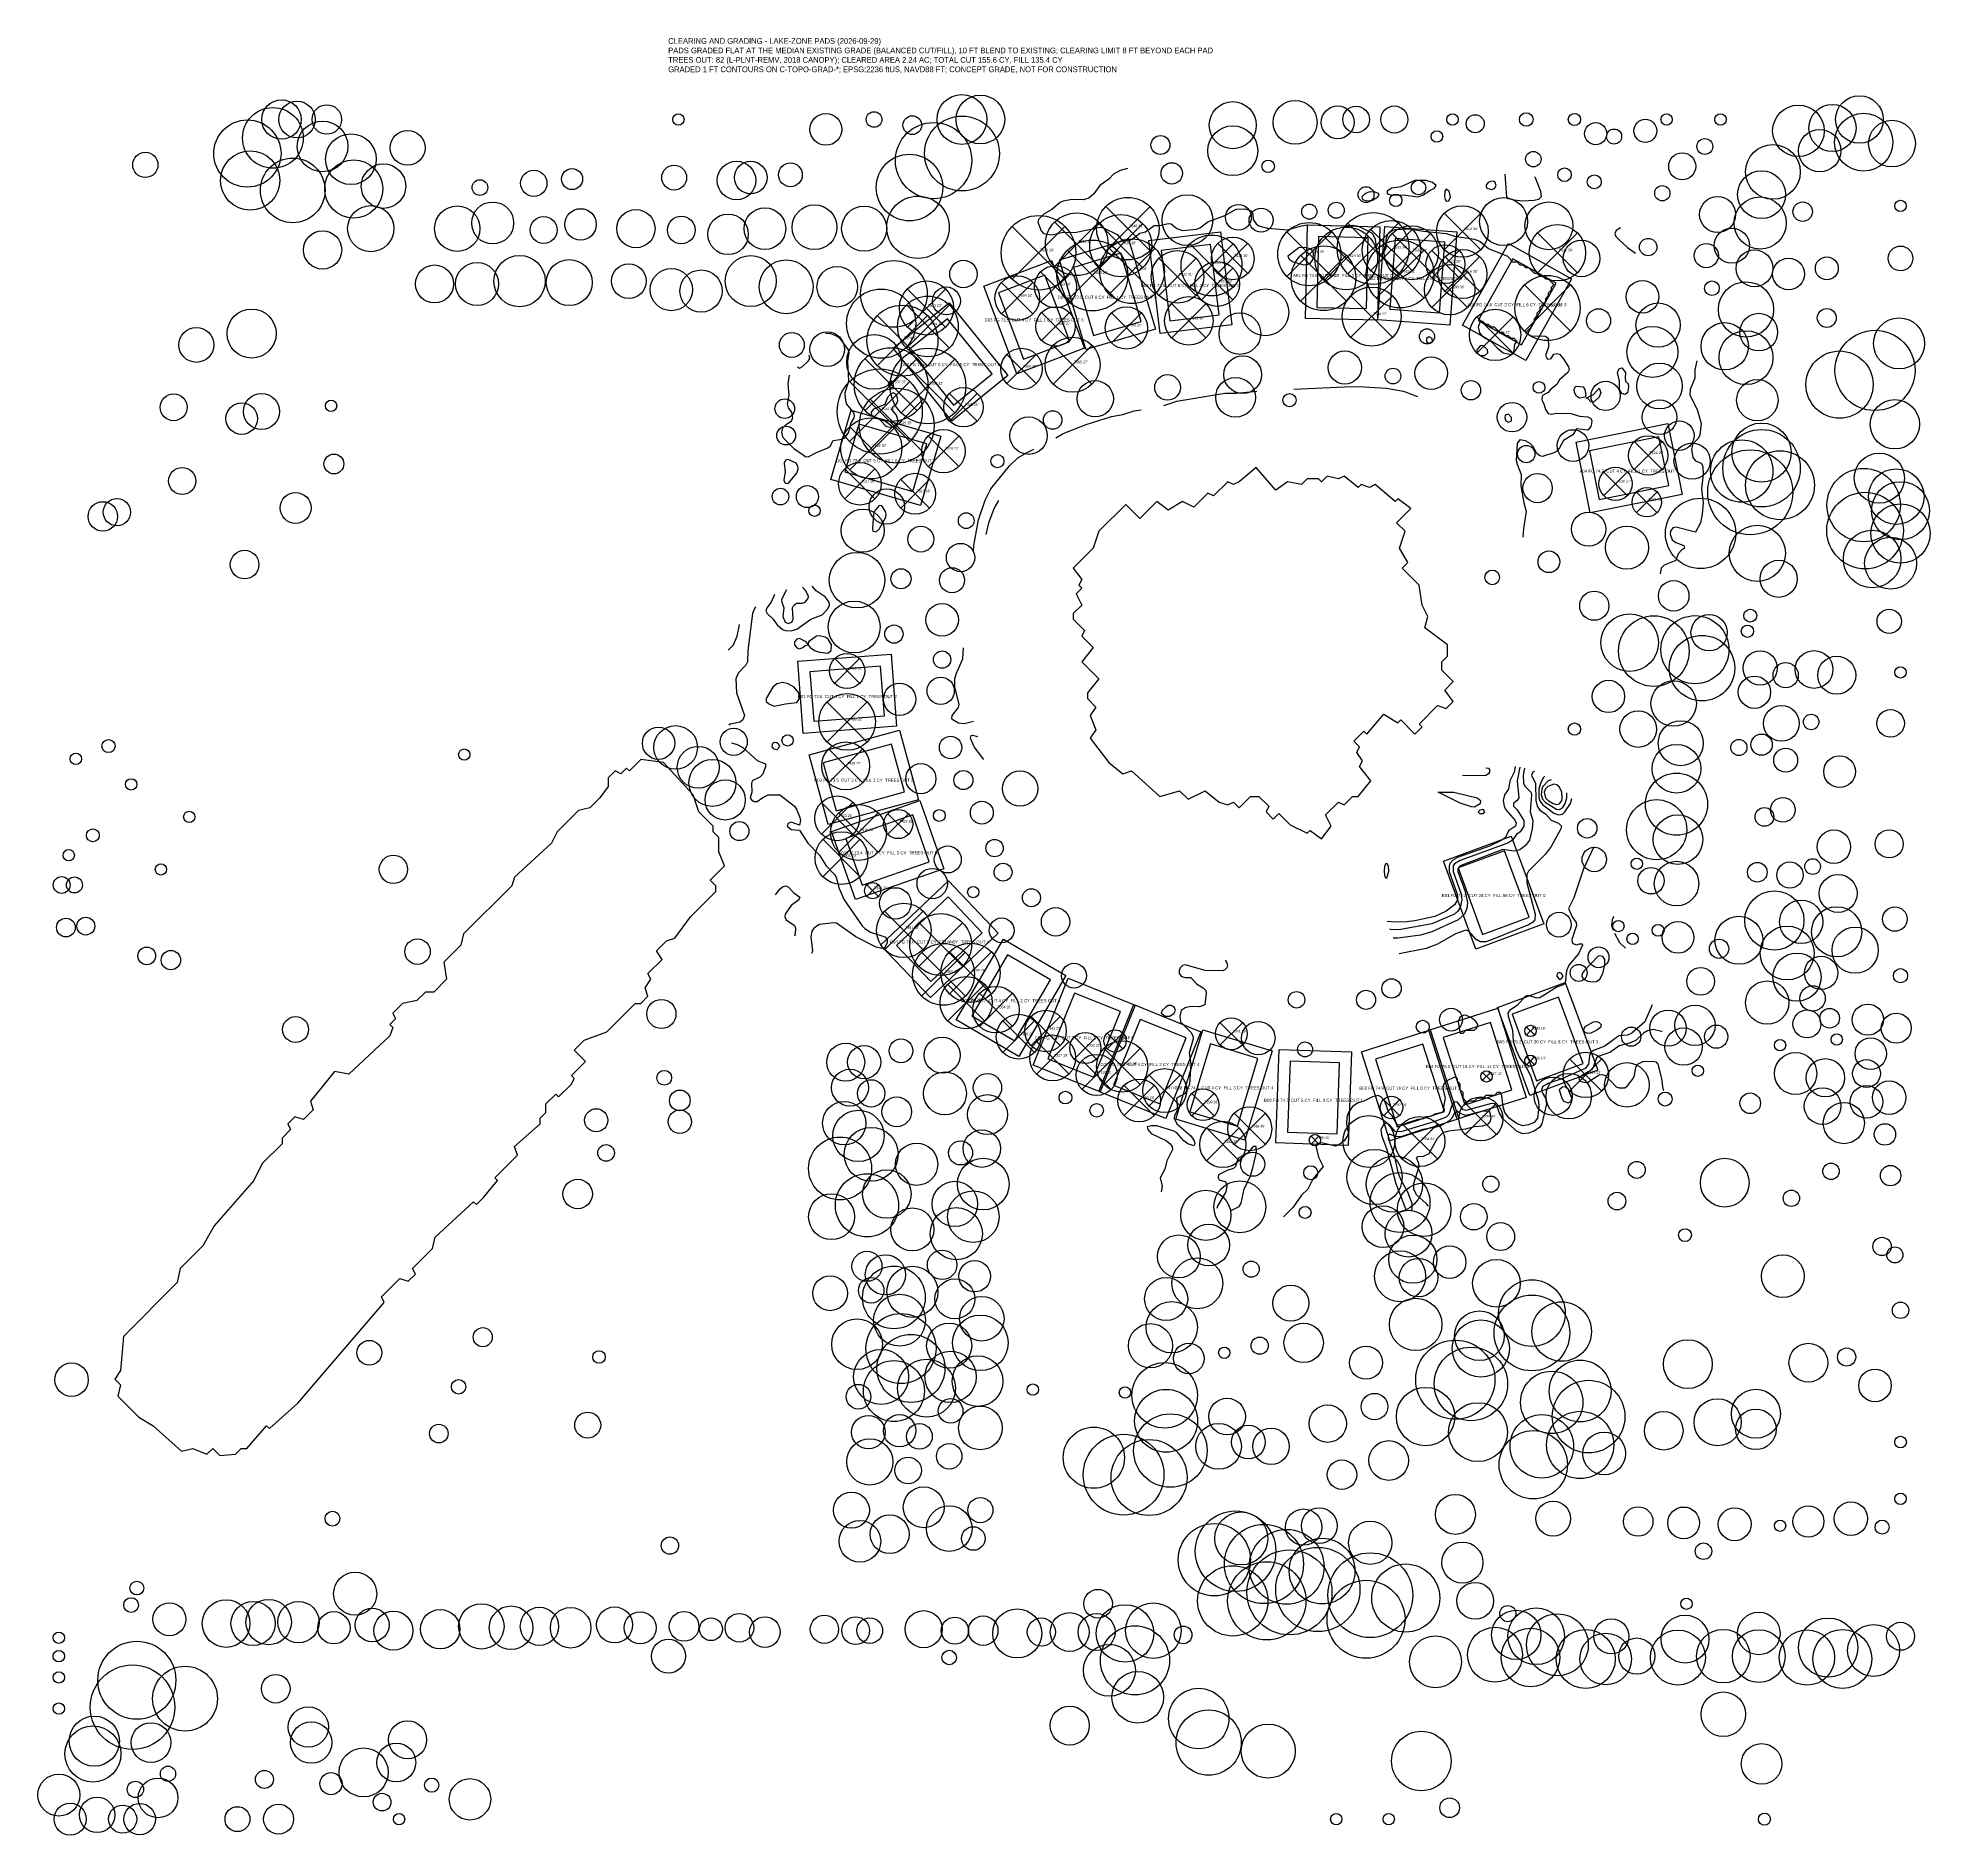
# Model space of a CAD drawing. Extents: x 425736 to 427070, y 1578339 to 1579607.
import ezdxf
from ezdxf.enums import TextEntityAlignment as Align

# ---------------------------------------------------------------- set-up
doc = ezdxf.new("R2010")
doc.units = 21
for name, color, linetype in [('C-GRAD-ANNO', 2, 'Continuous'), ('C-GRAD-LIMIT', 3, 'Continuous'), ('C-GRAD-PAD', 30, 'Continuous'), ('C-TOPO-GRAD-MAJR', 3, 'Continuous'), ('C-TOPO-GRAD-MINR', 8, 'Continuous'), ('C-WATR-LAKE', 5, 'Continuous'), ('G-ANNO-NOTE', 7, 'Continuous'), ('L-PLNT-ANNO', 1, 'Continuous'), ('L-PLNT-KEEP', 92, 'Continuous'), ('L-PLNT-REMV', 1, 'Continuous')]:
    doc.layers.add(name, color=color, linetype=linetype)

msp = doc.modelspace()

# ---------------------------------------------------------------- linework, layer by layer
at = {"layer": 'C-GRAD-LIMIT'}
for points in [[(426523.9, 1579401.7), (426474.9, 1579387.3), (426456.2, 1579450.5), (426505, 1579465.1), (426523.9, 1579401.7)], [(426577.8, 1579404.7), (426527.2, 1579398.6), (426519.2, 1579464.1), (426569.9, 1579470.3), (426577.8, 1579404.7)], [(426680.7, 1579407.9), (426629.7, 1579409.1), (426631.2, 1579475.1), (426682.2, 1579473.9), (426680.7, 1579407.9)], [(426731.7, 1579404.5), (426680.8, 1579408.3), (426685.7, 1579474.1), (426736.6, 1579470.3), (426731.7, 1579404.5)], [(426785.2, 1579379.6), (426740.6, 1579404.5), (426772.9, 1579462.1), (426817.4, 1579437.2), (426785.2, 1579379.6)], [(426473.9, 1579388.3), (426426.2, 1579370.2), (426402.9, 1579431.9), (426450.6, 1579450), (426473.9, 1579388.3)], [(426419.9, 1579369), (426380.3, 1579336.8), (426338.9, 1579388.2), (426378.5, 1579420.2), (426419.9, 1579369)], [(426372.6, 1579326), (426358.2, 1579277.1), (426294.9, 1579295.6), (426309.3, 1579344.5), (426372.6, 1579326)], [(426830.7, 1579272), (426820.7, 1579322), (426885.4, 1579335), (426895.4, 1579285), (426830.7, 1579272)], [(426337.5, 1579172.4), (426341.4, 1579121.5), (426275.6, 1579116.4), (426271.7, 1579167.3), (426337.5, 1579172.4)], [(426343.4, 1579118.6), (426356.8, 1579069.5), (426293.1, 1579052.1), (426279.7, 1579101.3), (426343.4, 1579118.6)], [(426357.7, 1579069.1), (426374.6, 1579021), (426312.3, 1578999.2), (426295.4, 1579047.3), (426357.7, 1579069.1)], [(426727.1, 1579026.2), (426774.9, 1579043.9), (426797.8, 1578982), (426750, 1578964.3), (426727.1, 1579026.2)], [(426378.1, 1579012.5), (426413.1, 1578975.5), (426365.2, 1578930.1), (426330.1, 1578967.1), (426378.1, 1579012.5)], [(426416.7, 1578971.2), (426460.8, 1578945.6), (426427.6, 1578888.6), (426383.5, 1578914.3), (426416.7, 1578971.2)], [(426462.4, 1578943.7), (426509.7, 1578924.7), (426485, 1578863.5), (426437.7, 1578882.5), (426462.4, 1578943.7)], [(426765.2, 1578923), (426813, 1578940.7), (426836, 1578878.8), (426788.1, 1578861.1), (426765.2, 1578923)], [(426508.8, 1578925.1), (426556.1, 1578906), (426531.4, 1578844.8), (426484.1, 1578863.9), (426508.8, 1578925.1)], [(426716.8, 1578907.1), (426765.4, 1578922.5), (426785.5, 1578859.7), (426736.9, 1578844.3), (426716.8, 1578907.1)], [(426557.5, 1578907.4), (426606.3, 1578892.5), (426587.1, 1578829.4), (426538.3, 1578844.2), (426557.5, 1578907.4)], [(426669.2, 1578891.9), (426717.8, 1578907.3), (426737.9, 1578844.5), (426689.3, 1578828.9), (426669.2, 1578891.9)], [(426611.2, 1578893.5), (426662.2, 1578891.7), (426659.9, 1578825.7), (426608.9, 1578827.5), (426611.2, 1578893.5)]]:
    msp.add_lwpolyline(points, close=True, dxfattribs=at)
at = {"layer": 'C-GRAD-PAD'}
for points, elevation in [([(426672.9, 1579416.1), (426674, 1579466.1), (426639, 1579466.9), (426637.9, 1579416.9), (426672.9, 1579416.1)], 73.9), ([(426724.3, 1579413.1), (426728, 1579462.9), (426693.1, 1579465.5), (426689.4, 1579415.7), (426724.3, 1579413.1)], 73.7), ([(426513.9, 1579407.1), (426499.6, 1579455.1), (426466.1, 1579445.1), (426480.3, 1579397.2), (426513.9, 1579407.1)], 73.5), ([(426568.9, 1579411.7), (426562.9, 1579461.4), (426528.1, 1579457.1), (426534.2, 1579407.5), (426568.9, 1579411.7)], 73.5), ([(426782.1, 1579390.5), (426806.5, 1579434.1), (426776, 1579451.2), (426751.5, 1579407.6), (426782.1, 1579390.5)], 74), ([(426463.6, 1579392.9), (426445.9, 1579439.7), (426413.2, 1579427.3), (426430.9, 1579380.5), (426463.6, 1579392.9)], 73.5), ([(426408.7, 1579370.2), (426377.3, 1579409), (426350.1, 1579387), (426381.5, 1579348.1), (426408.7, 1579370.2)], 73.6), ([(426362.7, 1579320.6), (426314.7, 1579334.6), (426304.8, 1579301), (426352.8, 1579287), (426362.7, 1579320.6)], 73.9), ([(426837, 1579281.4), (426886, 1579291.3), (426879.1, 1579325.6), (426830.1, 1579315.7), (426837, 1579281.4)], 74.2), ([(426330.1, 1579163.8), (426280.3, 1579159.9), (426283, 1579125), (426332.8, 1579128.9), (426330.1, 1579163.8)], 73.6), ([(426337.8, 1579108.8), (426289.5, 1579095.7), (426298.7, 1579061.9), (426347, 1579075.1), (426337.8, 1579108.8)], 73.5), ([(426352.8, 1579058.9), (426305.6, 1579042.4), (426317.2, 1579009.4), (426364.4, 1579025.9), (426352.8, 1579058.9)], 73.4), ([(426737.4, 1579021.5), (426754.7, 1578974.6), (426787.5, 1578986.7), (426770.2, 1579033.6), (426737.4, 1579021.5)], 73.3), ([(426377.8, 1579001.2), (426341.4, 1578966.8), (426365.5, 1578941.4), (426401.8, 1578975.8), (426377.8, 1579001.2)], 73.6), ([(426419.6, 1578960.3), (426394.4, 1578917.2), (426424.7, 1578899.5), (426449.9, 1578942.7), (426419.6, 1578960.3)], 73.7), ([(426466.8, 1578933.3), (426448.1, 1578886.9), (426480.6, 1578873.9), (426499.3, 1578920.3), (426466.8, 1578933.3)], 73.7), ([(426775.5, 1578918.3), (426792.8, 1578871.4), (426825.7, 1578883.5), (426808.3, 1578930.4), (426775.5, 1578918.3)], 75.2), ([(426513.2, 1578914.7), (426494.5, 1578868.3), (426527, 1578855.2), (426545.7, 1578901.6), (426513.2, 1578914.7)], 73.8), ([(426726.9, 1578901.9), (426742.1, 1578854.3), (426775.4, 1578864.9), (426760.2, 1578912.5), (426726.9, 1578901.9)], 75), ([(426562.8, 1578897.4), (426548.3, 1578849.5), (426581.8, 1578839.4), (426596.3, 1578887.2), (426562.8, 1578897.4)], 74.3), ([(426679.3, 1578886.7), (426694.5, 1578839), (426727.8, 1578849.7), (426712.6, 1578897.3), (426679.3, 1578886.7)], 74.9), ([(426618.9, 1578885.2), (426617.2, 1578835.2), (426652.2, 1578834), (426653.9, 1578884), (426618.9, 1578885.2)], 74.7)]:
    msp.add_lwpolyline(points, close=True, dxfattribs=dict(at, elevation=elevation))
at = {"layer": 'C-TOPO-GRAD-MAJR'}
for points, elevation in [([(426687.3, 1579497), (426691, 1579496.1), (426699, 1579496.4), (426709, 1579495), (426713, 1579496.3), (426717, 1579499.2), (426720.9, 1579501), (426722, 1579503), (426719.4, 1579505), (426715, 1579506.5), (426707, 1579506.4), (426697, 1579502), (426690.8, 1579501), (426687.4, 1579499), (426687.3, 1579497)], 75), ([(426757.8, 1579501), (426761, 1579500.2), (426763, 1579500.9), (426764.2, 1579503), (426763.6, 1579505), (426763, 1579505.7), (426761, 1579506), (426758.6, 1579505), (426757.1, 1579503), (426757.8, 1579501)], 75), ([(426670, 1579493), (426673, 1579492.2), (426677, 1579492.7), (426680.8, 1579495), (426681.8, 1579497), (426679, 1579498.3), (426675, 1579498.4), (426671.7, 1579497), (426669.5, 1579495), (426670, 1579493)], 75), ([(426728.3, 1579493), (426729, 1579492), (426731, 1579492.2), (426732, 1579495), (426731.1, 1579499), (426729, 1579500.4), (426728, 1579499), (426727.8, 1579495), (426728.3, 1579493)], 75), ([(426852.1, 1579473), (426849, 1579471.3), (426848.1, 1579469), (426848.7, 1579467), (426850.5, 1579465), (426857, 1579459.2), (426862.6, 1579455.2)], 75), ([(426271.4, 1579375), (426273, 1579374.2), (426275, 1579375.2), (426279, 1579379), (426280.3, 1579381), (426279.8, 1579383), (426279.5, 1579383.2)], 75), ([(426905.8, 1579379.3), (426904.5, 1579373), (426904.5, 1579367), (426901.1, 1579359), (426900.8, 1579355), (426906.1, 1579345), (426909, 1579335), (426908, 1579327), (426907, 1579324.8), (426903, 1579320.8), (426902.1, 1579317), (426903, 1579311), (426905, 1579308.7), (426908.9, 1579307), (426910, 1579305), (426910.3, 1579299), (426909.2, 1579289), (426910.4, 1579279), (426909.7, 1579271), (426908.3, 1579265), (426905, 1579258.5), (426891, 1579262), (426889, 1579261.4), (426887.3, 1579259), (426887, 1579256.9), (426888.4, 1579253), (426891, 1579251), (426896.7, 1579249), (426897.1, 1579247), (426895, 1579245.7), (426892.6, 1579243), (426891, 1579238.4), (426882.8, 1579235), (426880.6, 1579233), (426879.9, 1579228.9)], 75), ([(426263.8, 1579217.6), (426260.3, 1579211), (426260.4, 1579209), (426261.9, 1579205), (426261.1, 1579199), (426262.8, 1579195)], 75), ([(426262.8, 1579195), (426265, 1579194), (426267.6, 1579195), (426268.5, 1579197), (426268, 1579205), (426269, 1579206.9), (426271, 1579208.2), (426275, 1579208.2), (426277, 1579208.9), (426279, 1579211.5), (426279.3, 1579213), (426277.4, 1579217), (426275.1, 1579219.7)], 75), ([(426757.1, 1579092.1), (426759, 1579091.8), (426759.7, 1579091), (426759.7, 1579089), (426759, 1579087.8), (426757, 1579086.7), (426740.5, 1579086.6)], 70), ([(426798.7, 1579086.3), (426797.5, 1579085), (426795.6, 1579081), (426794.3, 1579077), (426794.4, 1579071), (426795, 1579068.9), (426797, 1579066.3), (426805, 1579060.2), (426808.2, 1579059)], 75), ([(426747, 1579064.7), (426739, 1579067.2), (426723.4, 1579075), (426734.4, 1579075), (426751, 1579071), (426753.3, 1579069), (426753, 1579066.7), (426749, 1579064.4), (426747, 1579064.7)], 70), ([(426808.2, 1579059), (426811, 1579059.4), (426812.8, 1579061), (426816.7, 1579067), (426817.6, 1579070.4)], 75), ([(426753, 1579059.8), (426751.7, 1579061), (426753, 1579062.4), (426755, 1579063.1), (426756, 1579061), (426755, 1579059.7), (426753, 1579059.8)], 70), ([(426833.2, 1579036.3), (426826, 1579021), (426819, 1579000.5), (426815.3, 1578993), (426817.9, 1578987), (426820.8, 1578983), (426821, 1578981), (426817.6, 1578971), (426818, 1578969), (426819, 1578967.9), (426821, 1578967.2), (426823, 1578968.1), (426825, 1578967.9), (426825.3, 1578967), (426822.3, 1578961), (426815.6, 1578953), (426814, 1578949), (426813, 1578940.2), (426811.5, 1578939), (426807, 1578937.4), (426795, 1578930), (426793, 1578929.7), (426787, 1578931.5), (426785, 1578931.1), (426779, 1578924.6), (426773.6, 1578921), (426772.6, 1578919), (426772.7, 1578917), (426775.8, 1578907), (426776.4, 1578899), (426778.3, 1578893), (426781, 1578887.3), (426784.2, 1578883), (426788.4, 1578875), (426794.1, 1578857), (426794.4, 1578853), (426793.4, 1578845), (426791, 1578842), (426787, 1578840.3), (426783, 1578839.5), (426779, 1578841.1), (426773.5, 1578845), (426770.4, 1578849), (426769.2, 1578853), (426768.2, 1578861), (426767, 1578863), (426765, 1578863), (426763, 1578861), (426757, 1578861), (426755, 1578859), (426751, 1578859), (426749, 1578857), (426745, 1578857), (426743, 1578855), (426743, 1578857), (426741, 1578859), (426741, 1578863), (426739, 1578865), (426739, 1578869), (426737, 1578871), (426737, 1578873), (426735, 1578874), (426729, 1578871), (426727.3, 1578869), (426726.7, 1578867), (426726.9, 1578865), (426728.4, 1578859), (426727.2, 1578853), (426727.6, 1578851), (426725.9, 1578849), (426721, 1578847.8), (426719, 1578846.4), (426715, 1578845.9), (426713, 1578844.5), (426709, 1578844), (426701, 1578841.5), (426699, 1578840.4), (426695, 1578840.1), (426694.2, 1578841), (426691, 1578846.6), (426688.5, 1578849), (426685.7, 1578857), (426683, 1578860), (426681, 1578860.9), (426677, 1578860.1), (426671, 1578856.9), (426667, 1578855.9), (426663, 1578853.2), (426660.2, 1578849), (426659, 1578846), (426658.8, 1578841), (426660, 1578835), (426659.7, 1578833), (426657, 1578829.1), (426653, 1578825.9), (426651, 1578825.2), (426641, 1578827.7), (426637.9, 1578827), (426637, 1578825.4), (426639, 1578817.5), (426642.3, 1578811), (426635, 1578801.9), (426631.4, 1578795), (426627, 1578790.8), (426621, 1578782.2), (426614.4, 1578775.3)], 75), ([(426687, 1579014.1), (426686, 1579015), (426685.5, 1579019), (426685.8, 1579023), (426687, 1579025.2), (426688, 1579023), (426688.3, 1579019), (426687, 1579014.1)], 70), ([(426808.7, 1578943), (426810, 1578943), (426811.5, 1578945), (426810.4, 1578947), (426809, 1578947.7), (426807.3, 1578947), (426807, 1578945.2), (426808.7, 1578943)], 75), ([(426738.5, 1578907), (426739, 1578905), (426741, 1578905), (426743, 1578907), (426749, 1578907), (426751, 1578909), (426751.4, 1578911), (426750.1, 1578913), (426747, 1578915.7), (426743, 1578917.6), (426741, 1578917.5), (426739, 1578916.4), (426737.4, 1578913), (426738.5, 1578907)], 75), ([(426829, 1578904.8), (426827, 1578905.4), (426825.8, 1578907), (426827, 1578909.7), (426833, 1578912.9), (426835, 1578913.3), (426837, 1578912.6), (426838.3, 1578911), (426837.8, 1578909), (426835.3, 1578907), (426831, 1578905), (426829, 1578904.8)], 75), ([(426576.9, 1578779.6), (426583, 1578782.8), (426584.4, 1578785), (426586.6, 1578795), (426591, 1578804.4), (426592.8, 1578811), (426595.3, 1578821), (426595, 1578825.1), (426593, 1578825.1), (426589, 1578820.3), (426582.8, 1578817), (426581.5, 1578815), (426580.4, 1578811), (426579, 1578809.5), (426575, 1578808.4), (426568.5, 1578805), (426568.1, 1578803), (426569, 1578801.5), (426573, 1578800.3), (426574, 1578799), (426574.4, 1578797), (426573.6, 1578793), (426567.7, 1578783), (426567.3, 1578781.3)], 75)]:
    msp.add_lwpolyline(points, dxfattribs=dict(at, elevation=elevation))
at = {"layer": 'C-TOPO-GRAD-MINR'}
for points, elevation in [([(426504.3, 1579514.9), (426499, 1579513.5), (426494.5, 1579511), (426491, 1579507.4), (426484.7, 1579503), (426480.5, 1579497), (426477, 1579494), (426473, 1579492.9), (426465, 1579493.1), (426459, 1579491.9), (426456.8, 1579491), (426451, 1579486.1), (426445.4, 1579483), (426441.5, 1579479), (426441, 1579477), (426443.4, 1579471), (426445, 1579469), (426451, 1579468.2), (426459, 1579470), (426467, 1579469.8), (426485, 1579473.5), (426487.4, 1579473), (426497, 1579468.3), (426499.8, 1579465), (426505, 1579464), (426507.5, 1579465), (426513, 1579469.4), (426517, 1579470.2), (426523, 1579474.8), (426527, 1579474.8), (426533, 1579476.2), (426535, 1579475.8), (426539, 1579472.7), (426543, 1579471.2), (426553, 1579472.1), (426555.3, 1579473), (426561, 1579477.3), (426573, 1579481.8), (426581, 1579486.2), (426587, 1579486.5), (426591.6, 1579485), (426592.7, 1579483), (426593, 1579479), (426595, 1579475.8), (426597, 1579474.6), (426603, 1579472.9), (426617, 1579471.6), (426627, 1579474.6), (426631, 1579475.1), (426655, 1579474.6), (426663, 1579475), (426667, 1579474.2), (426675, 1579470.5), (426677, 1579469), (426678.9, 1579465), (426679.8, 1579457), (426681, 1579455.3), (426683, 1579454.8), (426685, 1579455.6), (426686.7, 1579459), (426686.8, 1579465), (426688.2, 1579469), (426691, 1579471.3), (426693, 1579471.9), (426703, 1579472.4), (426713, 1579470.7), (426729, 1579469.2), (426735, 1579467.2), (426749, 1579465), (426753, 1579463.4), (426759, 1579458.5), (426772.4, 1579453), (426774.5, 1579451), (426775, 1579449), (426779, 1579449), (426781, 1579447), (426783, 1579447), (426785, 1579445), (426787, 1579445), (426791, 1579441), (426793, 1579441), (426795, 1579439), (426797, 1579439), (426799, 1579437), (426801, 1579437), (426805, 1579433), (426803, 1579431), (426803, 1579429), (426801, 1579427), (426801, 1579425), (426799, 1579423), (426799, 1579421), (426795, 1579417), (426795, 1579415), (426793, 1579413), (426793, 1579411), (426791, 1579409), (426791, 1579407), (426789, 1579405), (426789, 1579403), (426785, 1579399), (426789, 1579397), (426799, 1579396.6), (426801, 1579395.2), (426801.1, 1579389), (426799, 1579383), (426800.2, 1579381), (426801, 1579380.5), (426803, 1579381), (426805, 1579384), (426807, 1579384.5), (426809, 1579383.9), (426811.6, 1579381), (426815.3, 1579375), (426815.7, 1579373), (426814.8, 1579371), (426809, 1579365.9), (426807, 1579362.6), (426802.5, 1579359), (426801, 1579357), (426797, 1579354.7), (426796.5, 1579353), (426796.8, 1579351), (426798, 1579349), (426799, 1579345), (426801, 1579342.2), (426803, 1579341.7), (426807, 1579342.3), (426817, 1579342), (426823, 1579340.3), (426829, 1579339.7), (426831, 1579338.5), (426831.7, 1579337), (426831.5, 1579335), (426831, 1579332.9), (426829, 1579330.4), (426821, 1579331.2), (426818.3, 1579327), (426811.8, 1579323), (426809, 1579317.9), (426807, 1579315.6), (426805, 1579314.3), (426797, 1579311.8), (426795, 1579312.2), (426793, 1579313.8), (426790.2, 1579319), (426788.2, 1579321), (426785, 1579322.8), (426781, 1579323.6), (426779.2, 1579321), (426778.5, 1579309), (426779, 1579306.3), (426781.9, 1579299), (426781.6, 1579291), (426783.7, 1579279), (426785.4, 1579273), (426783.6, 1579261), (426783.2, 1579255), (426783.2, 1579254.9)], 74), ([(426777, 1579492.7), (426773, 1579493.5), (426771.8, 1579495), (426770.7, 1579510.9)], 74), ([(426791.4, 1579509.1), (426791.5, 1579509), (426795.6, 1579499), (426796, 1579495), (426794.2, 1579493), (426791, 1579492.4), (426783, 1579492), (426777, 1579492.7)], 74), ([(426628.6, 1579447), (426631, 1579447.1), (426633, 1579448), (426635.1, 1579451), (426635.4, 1579455), (426634.5, 1579457), (426633, 1579458.2), (426629, 1579459.2), (426625, 1579458.9), (426617.3, 1579453), (426618.3, 1579451), (426621, 1579449), (426628.6, 1579447)], 74), ([(426275.5, 1579313), (426277, 1579311.7), (426279, 1579311.5), (426285, 1579314.7), (426293, 1579317.8), (426294.5, 1579319), (426296.7, 1579323), (426303, 1579323.9), (426305, 1579325), (426307.8, 1579329), (426309.1, 1579335), (426311.5, 1579339), (426311.7, 1579341), (426310.9, 1579343), (426306.1, 1579349), (426305.4, 1579353), (426305.2, 1579357), (426307.6, 1579365), (426307, 1579379), (426307.9, 1579385), (426307.5, 1579387), (426301.6, 1579395), (426298.6, 1579397), (426295, 1579398.2), (426291.2, 1579398.5)], 74), ([(426769.3, 1579385), (426775, 1579383.8), (426776.7, 1579385), (426777.5, 1579391), (426779, 1579393), (426777, 1579395), (426775, 1579395), (426773, 1579397), (426771, 1579397), (426769, 1579399), (426767, 1579399), (426763, 1579403), (426761, 1579403), (426759, 1579405), (426757, 1579405), (426755, 1579407), (426753, 1579407), (426751.5, 1579403), (426752.5, 1579399), (426755, 1579396.3), (426760.8, 1579393), (426765, 1579388.4), (426769.3, 1579385)], 74), ([(426715.1, 1579393), (426717, 1579391.4), (426719, 1579392.2), (426719.5, 1579393), (426719.2, 1579395), (426717, 1579396.1), (426715.2, 1579395), (426715.1, 1579393)], 74), ([(426752.9, 1579383), (426756.2, 1579383), (426758.3, 1579385), (426758.2, 1579387), (426755, 1579390), (426753, 1579389.8), (426750.6, 1579387), (426750.8, 1579385), (426752.9, 1579383)], 74), ([(426853, 1579356.2), (426851.4, 1579359), (426851.2, 1579365), (426849.8, 1579371), (426851, 1579373.8), (426853, 1579374.3), (426855.4, 1579371), (426855.2, 1579367), (426855.6, 1579365), (426857.3, 1579363), (426857.7, 1579361), (426857, 1579356.8), (426855, 1579355.6), (426853, 1579356.2)], 74), ([(426265.7, 1579369.1), (426264.6, 1579363), (426265.4, 1579355), (426264.1, 1579349), (426265, 1579346.2), (426267.2, 1579343), (426268, 1579339), (426267, 1579336.4), (426263, 1579333.9), (426261, 1579331.8), (426260.1, 1579329), (426261, 1579325.7), (426263, 1579323.2), (426269, 1579317.4), (426275.5, 1579313)], 74), ([(426336.2, 1579361), (426337, 1579360), (426339.2, 1579361), (426339, 1579363.9), (426337, 1579365.4), (426335.5, 1579363), (426336.2, 1579361)], 74), ([(426529.9, 1579347.7), (426539, 1579350.9), (426573, 1579356.5), (426581, 1579356.4), (426595.4, 1579357.9)], 73), ([(426621.6, 1579359.2), (426657, 1579361), (426667, 1579361.1), (426687, 1579360), (426699, 1579357.8), (426708.9, 1579354.1)], 73), ([(426823, 1579353), (426821, 1579354.4), (426819.6, 1579357), (426819.2, 1579359), (426820.1, 1579361), (426821, 1579361.4), (426825.6, 1579361), (426826.8, 1579359), (426827.5, 1579355), (426827, 1579353.6), (426823, 1579353)], 74), ([(426831, 1579350.4), (426829, 1579352.6), (426827.8, 1579353), (426833, 1579355.4), (426837, 1579359.9), (426838.2, 1579357), (426837, 1579353.6), (426833, 1579350.2), (426831, 1579350.4)], 74), ([(426334.5, 1579333), (426337, 1579332.4), (426339.3, 1579333), (426341.9, 1579335), (426342.5, 1579337), (426341.4, 1579341), (426338.1, 1579345), (426338.9, 1579347), (426341.4, 1579349), (426342.2, 1579351), (426342.1, 1579353), (426341, 1579355.4), (426339, 1579356.6), (426337, 1579355.7), (426335, 1579353.3), (426333, 1579348.5), (426325, 1579345.2), (426323.4, 1579343), (426323.8, 1579341), (426329, 1579338.4), (426333, 1579333.8), (426334.5, 1579333)], 74), ([(426453.7, 1579325), (426459, 1579328.1), (426475, 1579334.4), (426493, 1579339.9), (426501, 1579341.4), (426509, 1579344.1), (426513.9, 1579344.6)], 73), ([(426771.2, 1579337), (426773, 1579335.9), (426775.1, 1579337), (426775, 1579339.3), (426773, 1579341.7), (426770.7, 1579341), (426770.3, 1579339), (426771.2, 1579337)], 74), ([(426395.6, 1579244.9), (426395.9, 1579249), (426399.2, 1579267), (426403.8, 1579281), (426407.8, 1579289), (426421, 1579305.2), (426427, 1579310.9), (426433, 1579314.4), (426438.3, 1579317)], 73), ([(426262.7, 1579293), (426265, 1579292.7), (426271, 1579300), (426271.9, 1579303), (426271.8, 1579305), (426270.6, 1579307), (426265, 1579309.7), (426263, 1579309.3), (426262, 1579307), (426262.8, 1579301), (426261.8, 1579295), (426262.7, 1579293)], 74), ([(426324.7, 1579259), (426327, 1579258.6), (426329, 1579260.6), (426333.8, 1579269), (426334.1, 1579271), (426333.5, 1579273), (426331, 1579276.9), (426329, 1579277.1), (426325.6, 1579273), (426325, 1579271), (426324.3, 1579261), (426324.7, 1579259)], 74), ([(426404.6, 1579256.8), (426406.5, 1579265), (426410.2, 1579275), (426413.5, 1579280.7)], 72), ([(426255.3, 1579214.4), (426253, 1579209), (426249.8, 1579205), (426249.2, 1579203), (426250.1, 1579201), (426254.3, 1579197), (426257.1, 1579193), (426261, 1579189.8), (426263.1, 1579189)], 74), ([(426263.1, 1579189), (426267, 1579188.7), (426271, 1579190), (426281, 1579197.1), (426289, 1579200), (426293, 1579204.4), (426294, 1579207), (426293.8, 1579209), (426291, 1579212.8), (426284.7, 1579217), (426281.9, 1579220.2)], 74), ([(426241.8, 1579205.8), (426241.3, 1579205), (426239.8, 1579201), (426236.4, 1579175), (426236.3, 1579167), (426235, 1579164.5), (426229.6, 1579159), (426228.1, 1579155), (426228.4, 1579145), (426234.1, 1579129), (426233, 1579126.1), (426231, 1579124.4), (426224, 1579123), (426223, 1579122.3)], 73), ([(426222.5, 1579175.6), (426223, 1579175.7), (426226.4, 1579179), (426229, 1579185), (426230.6, 1579193), (426230.5, 1579193.3)], 73), ([(426292.9, 1579173), (426295.2, 1579175), (426295.5, 1579179), (426293.2, 1579183), (426291, 1579184.3), (426287, 1579185.2), (426285, 1579185), (426279.3, 1579181), (426279, 1579179.2), (426277.5, 1579181), (426273, 1579183.3), (426271, 1579182.9), (426269.4, 1579181), (426269.4, 1579179), (426271, 1579176.8), (426273, 1579176.2), (426275.3, 1579177), (426277, 1579178.5), (426279, 1579178.9), (426280.5, 1579177), (426283.4, 1579175), (426287, 1579173.8), (426292.9, 1579173)], 74), ([(426395.6, 1579124.8), (426389, 1579123.2), (426385, 1579123.6), (426381, 1579126), (426380.3, 1579127), (426380.5, 1579129), (426385, 1579134.8), (426385.6, 1579137), (426382.5, 1579149), (426382.5, 1579155), (426383.6, 1579159), (426388.2, 1579169), (426388.6, 1579176.9)], 73), ([(426251.7, 1579137), (426255, 1579135.6), (426263, 1579137.4), (426271, 1579138.3), (426273, 1579141), (426272.4, 1579145), (426269.1, 1579149), (426265, 1579151.5), (426261, 1579152.3), (426257, 1579151.4), (426254.1, 1579149), (426249.4, 1579141), (426249.5, 1579139), (426251.7, 1579137)], 74), ([(426225, 1579109.7), (426229, 1579108.7), (426233, 1579106.4), (426243, 1579097.3), (426249, 1579095), (426248.9, 1579093), (426247, 1579087.6), (426245, 1579085.6), (426239.5, 1579083), (426239, 1579081), (426239.4, 1579075), (426238.1, 1579071), (426239, 1579069.5), (426241, 1579068.3), (426243, 1579068.3), (426247, 1579071.2), (426250.9, 1579073), (426259, 1579073), (426269.5, 1579065), (426270.9, 1579063), (426273.2, 1579057), (426273.6, 1579055), (426273, 1579051.7), (426267, 1579053.7), (426265, 1579052.8), (426264.2, 1579051), (426267, 1579048.6), (426273, 1579048.1), (426278.9, 1579039), (426287, 1579030.5), (426291.7, 1579023), (426297.6, 1579017), (426298.8, 1579015), (426301, 1579007), (426304.5, 1578999), (426317, 1578980.7), (426319, 1578978.7), (426323, 1578976.2), (426333.1, 1578973), (426334.8, 1578971), (426334.8, 1578969), (426333, 1578965.2), (426331, 1578964.6), (426327, 1578965.6), (426312.6, 1578973), (426299, 1578982.5), (426297, 1578982.8), (426287, 1578981.7), (426283, 1578979), (426281.6, 1578977), (426280.8, 1578973), (426282.1, 1578963), (426281.4, 1578961.2)], 73), ([(426257, 1579104.9), (426255, 1579105.3), (426253.7, 1579107), (426253.8, 1579109), (426255, 1579110.2), (426257, 1579110.1), (426258.2, 1579109), (426258.8, 1579107), (426257, 1579104.9)], 73), ([(426402.9, 1579098.1), (426396.1, 1579107), (426393.5, 1579113), (426394, 1579115), (426395, 1579115.2), (426398.5, 1579114.2)], 73), ([(426777.7, 1579093.1), (426777.1, 1579089), (426774, 1579083), (426773.1, 1579077), (426770.1, 1579073), (426769.2, 1579069), (426769.9, 1579065), (426771, 1579062.6), (426777.7, 1579055), (426778.5, 1579053), (426777.9, 1579051), (426773, 1579047.8), (426770.8, 1579043), (426768.4, 1579041), (426759.7, 1579037), (426737, 1579028.8), (426733.7, 1579027), (426731.9, 1579025), (426731.1, 1579023), (426731.1, 1579019), (426736.8, 1579003), (426737.1, 1578999), (426735, 1578995.4), (426729, 1578991), (426721, 1578987.3), (426707, 1578984.2), (426701, 1578983.6), (426693, 1578983.2), (426687.4, 1578983.8)], 71), ([(426780.9, 1579092.6), (426779, 1579083), (426780.3, 1579071), (426779.1, 1579069), (426776.6, 1579067), (426776.6, 1579065), (426779, 1579062.6), (426783.9, 1579055), (426783.8, 1579051), (426781.3, 1579047), (426778.7, 1579045), (426775.7, 1579041), (426773, 1579039.3), (426739, 1579026.7), (426735, 1579024.5), (426734, 1579023), (426733.9, 1579019), (426739.6, 1579003), (426740.1, 1578999), (426739, 1578993.6), (426737.3, 1578991), (426735, 1578988.9), (426719, 1578982.2), (426697, 1578978), (426691, 1578977.9), (426689.3, 1578978.4)], 72), ([(426784.6, 1579091.8), (426784, 1579091), (426783.3, 1579087), (426783.6, 1579081), (426784.7, 1579079), (426788.8, 1579075), (426789.3, 1579073), (426788.3, 1579061), (426790.1, 1579055), (426789.8, 1579049), (426787.9, 1579041), (426785, 1579037.3), (426781, 1579034.2), (426777, 1579033.4), (426769, 1579034.5), (426739, 1579023.1), (426737.2, 1579021), (426737.3, 1579019), (426742.5, 1579005), (426744, 1578997), (426743.7, 1578993), (426742, 1578989), (426737.5, 1578985), (426719, 1578976.5), (426711, 1578974.1), (426695, 1578971.9), (426691.7, 1578972)], 73), ([(426791.4, 1579089.7), (426791, 1579089.6), (426790.1, 1579089), (426789.2, 1579087), (426792, 1579081), (426792.3, 1579069), (426793.1, 1579065), (426795, 1579062.3), (426799, 1579059.8), (426803, 1579055.3), (426808.2, 1579053), (426810.3, 1579051), (426810, 1579049), (426803, 1579036.7), (426798.8, 1579031), (426787, 1579019.3), (426786, 1579017), (426786, 1579011), (426791.7, 1578989), (426791.6, 1578985), (426790, 1578983), (426787, 1578981.3), (426761, 1578970.7), (426757, 1578969.4), (426753, 1578969.5), (426750.3, 1578971), (426745, 1578977), (426743, 1578977.6), (426735.7, 1578975), (426723, 1578967.8), (426715, 1578964.6), (426695.8, 1578961)], 74), ([(426803, 1579083.7), (426801, 1579082.9), (426797.3, 1579079), (426796.4, 1579077), (426796, 1579073), (426797, 1579070), (426799, 1579067.8), (426806.9, 1579063)], 76), ([(426804.6, 1579067), (426807, 1579066.2), (426809, 1579066.7), (426810.5, 1579069), (426810.9, 1579071), (426810.5, 1579075), (426809, 1579078.5), (426807, 1579080.2), (426805, 1579080.7), (426800.7, 1579079), (426799, 1579077.3), (426798.2, 1579075), (426799, 1579070.9), (426801, 1579069), (426804.6, 1579067)], 77), ([(426806.9, 1579063), (426809, 1579062.8), (426811, 1579063.9), (426813, 1579067), (426814.1, 1579071), (426814.2, 1579074.4)], 76), ([(426256, 1579002.5), (426259, 1579006.5), (426261, 1579008.3), (426263, 1579009), (426265, 1579008.2), (426269, 1579004), (426273.1, 1579001), (426272.5, 1578999), (426267, 1578995), (426262.8, 1578989), (426262.6, 1578987), (426263.4, 1578985), (426269.3, 1578981), (426270, 1578979), (426269.8, 1578975), (426269.3, 1578973.4)], 72), ([(426847.4, 1578987.3), (426847.1, 1578987), (426846, 1578985), (426845.7, 1578981), (426846.8, 1578977.6)], 76), ([(426847.7, 1578975.6), (426851.3, 1578969), (426855.4, 1578965)], 76), ([(426573.1, 1578956.4), (426574.2, 1578955), (426574.7, 1578953), (426574.3, 1578951), (426573, 1578949.6), (426571, 1578948.9), (426559, 1578949.1), (426545, 1578953.2), (426543, 1578952.6), (426541.5, 1578951), (426540.6, 1578949), (426540.7, 1578947), (426542.3, 1578945), (426545, 1578944.2), (426549, 1578944.2), (426553, 1578939.8), (426557.7, 1578937), (426559.4, 1578935), (426559.8, 1578933), (426558.9, 1578925), (426555, 1578923.6), (426549, 1578923.8), (426545, 1578922.8), (426542.1, 1578921), (426541.1, 1578917), (426541.7, 1578913), (426549, 1578905.6), (426550.3, 1578903), (426550.5, 1578901), (426547.8, 1578891), (426548.9, 1578883), (426548, 1578869), (426545, 1578862.5), (426538.8, 1578859), (426539.5, 1578851), (426537.5, 1578847), (426537.2, 1578845), (426539, 1578840.9), (426549, 1578832.5), (426551.3, 1578829), (426551.7, 1578827), (426551, 1578825.5), (426546.7, 1578827), (426544, 1578829), (426539, 1578834.6), (426537, 1578835.8), (426525, 1578839.5), (426521, 1578839.7), (426518.2, 1578839), (426518.6, 1578837), (426521, 1578834.3), (426531.8, 1578829), (426534.3, 1578827), (426535.8, 1578825), (426536, 1578823), (426532.1, 1578815), (426530.7, 1578809), (426527.3, 1578803), (426528.6, 1578797), (426528, 1578793.1)], 74), ([(426826, 1578943), (426829, 1578941.7), (426833, 1578941.1), (426835, 1578941.5), (426837.3, 1578943), (426839.5, 1578947), (426841, 1578953.3), (426840.9, 1578957), (426839.5, 1578959), (426837, 1578959.6), (426836, 1578959), (426826.4, 1578949), (426824.9, 1578947), (426824.8, 1578945), (426826, 1578943)], 76), ([(426530.8, 1578917), (426534.1, 1578917), (426537.2, 1578919), (426538.1, 1578921), (426537.5, 1578923), (426535, 1578924.6), (426533, 1578924.5), (426531, 1578923.1), (426528.8, 1578921), (426528.1, 1578919), (426530.8, 1578917)], 74), ([(426874.3, 1578925), (426869.2, 1578913), (426859.9, 1578905), (426857, 1578903.6), (426850.8, 1578903), (426841, 1578895.7), (426833, 1578892.8), (426830.9, 1578891), (426830.1, 1578889), (426829.5, 1578883), (426827, 1578880.1), (426811, 1578872.9), (426801, 1578869.5), (426797, 1578867.1), (426796.2, 1578865), (426796.7, 1578863), (426799, 1578859), (426799.7, 1578855), (426796.4, 1578841), (426795, 1578838.6), (426791, 1578835.9), (426787, 1578834.5), (426783, 1578834), (426779, 1578835.6), (426769, 1578844.5), (426766.4, 1578849), (426765, 1578853.2), (426763, 1578855.2), (426761, 1578855.3), (426743, 1578850.5), (426740.9, 1578851), (426737, 1578856.3), (426735, 1578856.5), (426733, 1578854), (426731, 1578847.7), (426729, 1578845.8), (426721, 1578842.7), (426697, 1578835.4), (426693, 1578835.7), (426689, 1578840.4), (426687, 1578841.5), (426685, 1578840.7), (426683, 1578837), (426683.3, 1578833), (426687.2, 1578823), (426693.6, 1578799), (426700.4, 1578781), (426700, 1578779.3)], 76), ([(426881.4, 1578905.9), (426881, 1578906.2), (426875, 1578907.5), (426871, 1578906.7), (426868.1, 1578905), (426863, 1578900.1), (426859, 1578898.2), (426851, 1578896), (426845, 1578891.5), (426837, 1578888.8), (426835, 1578887.6), (426832.8, 1578881), (426831.5, 1578879), (426824.5, 1578875), (426822.6, 1578873), (426823.2, 1578871), (426827, 1578870.2), (426829, 1578870.5), (426837, 1578875.5), (426839, 1578875.9), (426841.4, 1578875), (426849, 1578867.2), (426851, 1578866.3), (426855, 1578866.5), (426857, 1578867.7), (426860.9, 1578873), (426861.9, 1578875), (426862.7, 1578881), (426863.9, 1578883), (426867.8, 1578885), (426875, 1578885.3), (426877, 1578884.8), (426878.3, 1578883), (426880.9, 1578873), (426881.6, 1578867), (426882.2, 1578865), (426882.6, 1578864.6)], 77), ([(426811.8, 1578857), (426815, 1578855.9), (426817.1, 1578857), (426817.7, 1578859), (426815, 1578865.5), (426813, 1578867.1), (426811, 1578866.8), (426808.7, 1578865), (426810.6, 1578859), (426811.8, 1578857)], 77), ([(426716.5, 1578783), (426715, 1578784.8), (426708, 1578791), (426706.3, 1578795), (426706.3, 1578799), (426709.9, 1578811), (426709.7, 1578813), (426708.2, 1578817), (426709, 1578817.9), (426713, 1578818.1), (426717, 1578820.1), (426723, 1578831), (426727, 1578835), (426731, 1578836.1), (426743, 1578837.4), (426749, 1578839.1), (426755, 1578839.5), (426759, 1578840.9), (426760.4, 1578843), (426760.8, 1578845), (426760, 1578849), (426759, 1578849.7), (426755, 1578849.9), (426743, 1578846.8), (426739, 1578848.2), (426737, 1578849.9), (426735, 1578848.5), (426733, 1578845), (426731, 1578843), (426725, 1578839.7), (426721, 1578838.4), (426712.6, 1578837), (426697, 1578831.9), (426693, 1578832.1), (426689, 1578833.8), (426688, 1578833), (426688.1, 1578831), (426692.4, 1578819), (426695, 1578806.6), (426697, 1578801.4), (426701.8, 1578793), (426704.8, 1578785), (426704.7, 1578781), (426704.4, 1578779.9)], 77)]:
    msp.add_lwpolyline(points, dxfattribs=dict(at, elevation=elevation))
at = {"layer": 'C-WATR-LAKE'}
for points in [[(426633, 1579048), (426641, 1579042), (426648, 1579051), (426644, 1579059), (426653, 1579068), (426657, 1579066), (426663, 1579072), (426667, 1579072), (426676, 1579083), (426668, 1579093), (426670, 1579097), (426666, 1579103), (426668, 1579107), (426664, 1579111), (426671, 1579118), (426673, 1579116), (426685, 1579130), (426695, 1579124), (426697, 1579126), (426707, 1579116), (426712, 1579121), (426710, 1579123), (426723, 1579136), (426729, 1579134), (426734, 1579139), (426728, 1579147), (426734, 1579153), (426726, 1579161), (426726, 1579167), (426730, 1579171), (426730, 1579179), (426714, 1579191), (426716, 1579199), (426712, 1579207), (426710, 1579221), (426698, 1579233), (426702, 1579237), (426696, 1579247), (426700, 1579259), (426694, 1579265), (426704, 1579275), (426695, 1579282), (426693, 1579280), (426679, 1579292), (426675, 1579290), (426669, 1579292), (426667, 1579290), (426657, 1579298), (426653, 1579296), (426645, 1579298), (426641, 1579294), (426639, 1579296), (426631, 1579296), (426627, 1579292), (426617, 1579294), (426609, 1579288), (426595, 1579304), (426583, 1579294), (426579, 1579292), (426575, 1579294), (426565, 1579284), (426561, 1579286), (426551, 1579276), (426543, 1579280), (426533, 1579274), (426525, 1579280), (426513, 1579268), (426503, 1579278), (426484, 1579259), (426480, 1579247), (426466, 1579233), (426472, 1579225), (426470, 1579221), (426472, 1579219), (426468, 1579215), (426472, 1579207), (426466, 1579201), (426466, 1579197), (426474, 1579189), (426472, 1579185), (426480, 1579177), (426472, 1579167), (426484, 1579155), (426476, 1579145), (426476, 1579141), (426482, 1579135), (426478, 1579129), (426482, 1579119), (426478, 1579113), (426491, 1579096), (426501, 1579088), (426507, 1579090), (426527, 1579072), (426541, 1579076), (426547, 1579070), (426559, 1579076), (426569, 1579068), (426575, 1579066), (426579, 1579068), (426583, 1579064), (426591, 1579072), (426597, 1579072), (426604, 1579065), (426602, 1579061), (426607, 1579056), (426611, 1579060), (426619, 1579052), (426631, 1579046), (426633, 1579048)], [(425864, 1578607), (425875, 1578608), (425879, 1578612), (425883, 1578612), (425897, 1578628), (425899, 1578626), (425919, 1578644), (425980, 1578715), (425978, 1578719), (425991, 1578732), (425997, 1578730), (426002, 1578735), (426000, 1578739), (426014, 1578753), (426016, 1578761), (426043, 1578786), (426045, 1578784), (426050, 1578789), (426060, 1578801), (426058, 1578803), (426074, 1578819), (426072, 1578825), (426090, 1578841), (426090, 1578845), (426094, 1578849), (426094, 1578855), (426101, 1578862), (426103, 1578860), (426112, 1578869), (426114, 1578873), (426112, 1578875), (426122, 1578885), (426114, 1578893), (426121, 1578900), (426137, 1578906), (426157, 1578926), (426161, 1578926), (426166, 1578931), (426164, 1578937), (426168, 1578943), (426166, 1578947), (426176, 1578957), (426172, 1578963), (426179, 1578970), (426185, 1578972), (426196, 1578987), (426214, 1579005), (426214, 1579009), (426210, 1579013), (426220, 1579023), (426216, 1579033), (426216, 1579043), (426212, 1579047), (426212, 1579051), (426202, 1579061), (426198, 1579073), (426177, 1579096), (426161, 1579098), (426153, 1579090), (426151, 1579092), (426147, 1579088), (426143, 1579090), (426138, 1579085), (426138, 1579079), (426132, 1579071), (426125, 1579064), (426117, 1579062), (426102, 1579047), (426098, 1579039), (426072, 1579015), (426070, 1579009), (426036, 1578975), (426034, 1578967), (426022, 1578955), (426024, 1578943), (426015, 1578934), (426009, 1578934), (426003, 1578928), (425993, 1578926), (425986, 1578919), (425988, 1578915), (425984, 1578911), (425986, 1578909), (425984, 1578903), (425955, 1578876), (425945, 1578878), (425928, 1578857), (425930, 1578851), (425923, 1578844), (425917, 1578846), (425912, 1578841), (425914, 1578837), (425908, 1578831), (425908, 1578827), (425894, 1578813), (425888, 1578801), (425860, 1578769), (425852, 1578755), (425836, 1578739), (425834, 1578729), (425796, 1578691), (425794, 1578667), (425790, 1578661), (425794, 1578657), (425792, 1578649), (425807, 1578634), (425817, 1578628), (425837, 1578610), (425845, 1578612), (425855, 1578608), (425859, 1578612), (425864, 1578607)]]:
    msp.add_lwpolyline(points, close=True, dxfattribs=at)
at = {"layer": 'L-PLNT-KEEP'}
for centre, radius in [((425901.5, 1579536.5), 21.4), ((425907.5, 1579549.5), 13.9), ((425918.5, 1579549.5), 12.9), ((425939.5, 1579549.5), 10.4), ((426387.5, 1579549.5), 17.6), ((426400.5, 1579549.5), 17.2), ((426578.5, 1579545.5), 16.6), ((426622.5, 1579547.5), 15.5), ((426652.5, 1579547.5), 11.6), ((426665.5, 1579549.5), 9.43), ((426692.5, 1579549.5), 9.54), ((426977.5, 1579541.5), 18.2), ((427001.5, 1579543.5), 16.6), ((427020.5, 1579549.5), 16.8), ((425883.5, 1579525.5), 23.7), ((425936.5, 1579530.5), 17.9), ((426187.5, 1579549.5), 4), ((426291.5, 1579542.5), 11.2), ((426325.5, 1579549.5), 5.5), ((426367.5, 1579520.5), 26.9), ((426352.5, 1579545.5), 6.61), ((426387.5, 1579525.5), 26.4), ((426578.5, 1579527.5), 17.6), ((426733.5, 1579549.5), 4), ((426749.5, 1579546.5), 6.36), ((426785.5, 1579549.5), 4.81), ((426819.5, 1579549.5), 4.31), ((426834.5, 1579539.5), 7.8), ((426869.5, 1579541.5), 8.13), ((426884.5, 1579549.5), 4), ((426922.5, 1579549.5), 4), ((427023.5, 1579533.5), 20.5), ((427043.5, 1579532.5), 16.5), ((425956.5, 1579521.5), 17.9), ((425996.5, 1579529.5), 12.3), ((426527.5, 1579531.5), 6.68), ((426722.5, 1579537.5), 4.09), ((426847.5, 1579537.5), 5.28), ((426911.5, 1579530.5), 5.58), ((426959.5, 1579512.5), 19.3), ((426992.5, 1579527.5), 15), ((425811.5, 1579517.5), 8.92), ((425885.5, 1579506.5), 20.9), ((425915.5, 1579499.5), 22.8), ((425958.5, 1579500.5), 20.5), ((425979.5, 1579502.5), 15.7), ((426184.5, 1579508.5), 8.79), ((426228.5, 1579506.5), 13.6), ((426238.5, 1579508.5), 11.5), ((426266.5, 1579510.5), 8.39), ((426350.5, 1579501.5), 23.5), ((426535.5, 1579511.5), 7.54), ((426603.5, 1579516.5), 4.42), ((426790.5, 1579521.5), 5.45), ((426895.5, 1579516.5), 9.52), ((426047.5, 1579501.5), 5.53), ((426085.5, 1579504.5), 9.27), ((426112.5, 1579507.5), 7.41), ((426709.5, 1579501.5), 5.13), ((426812.5, 1579510.5), 4.8), ((426833.5, 1579505.5), 4.92), ((426951.5, 1579496.5), 16.9), ((426056.5, 1579476.5), 14.8), ((426356.5, 1579473.5), 22), ((426546.5, 1579478.5), 17.9), ((426651.5, 1579485.5), 5.65), ((426672.5, 1579496.5), 5.6), ((426693.5, 1579492.5), 4.37), ((426769.5, 1579477.5), 16.9), ((426801.5, 1579474.5), 16.9), ((426881.5, 1579497.5), 5.4), ((426920.5, 1579482.5), 12.7), ((426950.5, 1579476.5), 18.4), ((426980.5, 1579484.5), 6.86), ((427049.5, 1579488.5), 4), ((425970.5, 1579472.5), 16.3), ((426031.5, 1579472.5), 16), ((426092.5, 1579471.5), 9.52), ((426118.5, 1579475.5), 11.1), ((426157.5, 1579472.5), 13.5), ((426189.5, 1579471.5), 9.77), ((426222.5, 1579468.5), 14.3), ((426248.5, 1579472.5), 14.7), ((426283.5, 1579473.5), 15.8), ((426318.5, 1579472.5), 15.9), ((426582.5, 1579480.5), 9.09), ((426598.5, 1579478.5), 8.48), ((426632.5, 1579484.5), 5.35), ((425936.5, 1579457.5), 13.5), ((426824.5, 1579451.5), 12.9), ((426871.5, 1579459.5), 6.13), ((426930.5, 1579460.5), 12.4), ((426075.5, 1579435.5), 18.1), ((426110.5, 1579434.5), 16.2), ((426238.5, 1579435.5), 18), ((426263.5, 1579431.5), 19), ((426388.5, 1579440.5), 9.67), ((426912.5, 1579453.5), 8.52), ((426946.5, 1579444.5), 13), ((426970.5, 1579440.5), 11.2), ((426997.5, 1579444.5), 8.07), ((427049.5, 1579451.5), 8.71), ((426015.5, 1579433.5), 13.4), ((426045.5, 1579433.5), 15.2), ((426152.5, 1579435.5), 12.2), ((426182.5, 1579429.5), 14.9), ((426203.5, 1579428.5), 14.9), ((426299.5, 1579431.5), 14.3), ((426339.5, 1579426.5), 23.5), ((426330.5, 1579405.5), 24.4), ((426376.5, 1579421.5), 9.86), ((426601.5, 1579413.5), 16.5), ((426867.5, 1579424.5), 11.5), ((426916.5, 1579430.5), 5.15), ((426940.5, 1579415.5), 19.5), ((425886.5, 1579398.5), 17.3), ((426583.5, 1579398.5), 14.7), ((426836.5, 1579407.5), 8.51), ((426878.5, 1579404.5), 15.6), ((426949.5, 1579399.5), 13.3), ((426997.5, 1579409.5), 6.68), ((425847.5, 1579390.5), 12.3), ((426267.5, 1579390.5), 8.79), ((426292.5, 1579387.5), 12.2), ((426325.5, 1579378.5), 19.3), ((426715.5, 1579396.5), 5.33), ((426874.5, 1579385.5), 18), ((426925.5, 1579389.5), 16.7), ((426940.5, 1579381.5), 19), ((427031.5, 1579372.5), 28.3), ((427048.5, 1579391.5), 18), ((426657.5, 1579374.5), 11.7), ((427006.5, 1579362.5), 23.7), ((426585.5, 1579369.5), 13.3), ((426691.5, 1579368.5), 5.53), ((426718.5, 1579370.5), 11.5), ((426879.5, 1579361.5), 16.1), ((426481.5, 1579352.5), 12.8), ((426532.5, 1579360.5), 9.04), ((426580.5, 1579353.5), 14), ((426746.5, 1579358.5), 6.81), ((426794.5, 1579360.5), 4.12), ((426841.5, 1579354.5), 10.3), ((426948.5, 1579351.5), 14.6), ((425831.5, 1579346.5), 9.47), ((425879.5, 1579338.5), 11.1), ((425893.5, 1579343.5), 12.7), ((425942.5, 1579347.5), 4), ((426262.5, 1579345.5), 6.91), ((426451.5, 1579337.5), 6.56), ((426618.5, 1579351.5), 4.67), ((426775.5, 1579339.5), 10.4), ((426879.5, 1579339.5), 12.2), ((427045.5, 1579334.5), 17.4), ((426263.5, 1579326.5), 6.61), ((426434.5, 1579326.5), 13.2), ((426818.5, 1579319.5), 11.2), ((426893.5, 1579326.5), 10.4), ((426951.5, 1579303.5), 27.3), ((426951.5, 1579314.5), 20.9), ((426785.5, 1579313.5), 6.13), ((426902.5, 1579308.5), 12.8), ((426937.5, 1579301.5), 22), ((425837.5, 1579294.5), 9.57), ((425944.5, 1579306.5), 6.98), ((426412.5, 1579308.5), 4.62), ((426943.5, 1579286.5), 30), ((426964.5, 1579291.5), 24.3), ((427023.5, 1579277.5), 25.9), ((427034.5, 1579296.5), 17.7), ((426278.5, 1579283.5), 7.75), ((426793.5, 1579289.5), 10.3), ((427046.5, 1579283.5), 19.6), ((427049.5, 1579273.5), 20.5), ((425781.5, 1579269.5), 10.4), ((425791.5, 1579272.5), 9.62), ((425917.5, 1579275.5), 10.9), ((426259.5, 1579283.5), 5.83), ((426283.5, 1579273.5), 4), ((426334.5, 1579276.5), 12.4), ((426908.5, 1579257.5), 24.8), ((427024.5, 1579259.5), 27), ((427049.5, 1579257.5), 20.9), ((426317.5, 1579259.5), 15.2), ((426390.5, 1579266.5), 5.53), ((426829.5, 1579260.5), 12.1), ((426948.5, 1579243.5), 19.8), ((426358.5, 1579253.5), 9.1), ((426386.5, 1579240.5), 10), ((426856.5, 1579247.5), 15.2), ((427029.5, 1579239.5), 20.3), ((427042.5, 1579236.5), 18.3), ((425881.5, 1579235.5), 10.1), ((426313.5, 1579224.5), 19.6), ((426801.5, 1579237.5), 7.64), ((426963.5, 1579225.5), 13.1), ((426344.5, 1579225.5), 7.06), ((426380.5, 1579224.5), 8.83), ((426761.5, 1579226.5), 5.15), ((426889.5, 1579213.5), 10.8), ((426833.5, 1579206.5), 10.3), ((426311.5, 1579191.5), 18.3), ((426373.5, 1579196.5), 11.5), ((426858.5, 1579180.5), 20.3), ((426875.5, 1579174.5), 24.9), ((426904.5, 1579175.5), 24), ((426914.5, 1579187.5), 12.8), ((426943.5, 1579199.5), 4.55), ((427041.5, 1579195.5), 8.57), ((426339.5, 1579186.5), 6.43), ((426909.5, 1579162.5), 23.1), ((426941.5, 1579188.5), 4.32), ((426373.5, 1579168.5), 6.08), ((426950.5, 1579162.5), 12.1), ((426988.5, 1579161.5), 13.3), ((427004.5, 1579157.5), 13.4), ((426946.5, 1579145.5), 11.4), ((426968.5, 1579157.5), 8.9), ((427049.5, 1579159.5), 4), ((426343.5, 1579140.5), 11.4), ((426372.5, 1579146.5), 9.62), ((426843.5, 1579142.5), 11.4), ((426889.5, 1579137.5), 16), ((426864.5, 1579119.5), 12.9), ((426965.5, 1579123.5), 12.6), ((426986.5, 1579124.5), 5.45), ((427042.5, 1579123.5), 9.7), ((426173.5, 1579109.5), 11.4), ((426185.5, 1579106.5), 15.4), ((426226.5, 1579110.5), 9.6), ((426819.5, 1579119.5), 4.32), ((426894.5, 1579109.5), 15.9), ((425785.5, 1579107.5), 4.62), ((426036.5, 1579101.5), 4), ((426201.5, 1579092.5), 14.8), ((426264.5, 1579111.5), 4), ((426379.5, 1579106.5), 7.94), ((426891.5, 1579091.5), 17.2), ((426935.5, 1579106.5), 5.7), ((426951.5, 1579108.5), 7.5), ((426968.5, 1579097.5), 8.44), ((425762.5, 1579098.5), 4), ((426211.5, 1579081.5), 16.6), ((426358.5, 1579084.5), 10.6), ((426388.5, 1579083.5), 6.73), ((426428.5, 1579077.5), 12.5), ((427006.5, 1579089.5), 11.2), ((425801.5, 1579080.5), 4), ((426220.5, 1579069.5), 14.2), ((426891.5, 1579066.5), 21.9), ((426401.5, 1579060.5), 8.07), ((426877.5, 1579048.5), 21.2), ((426953.5, 1579057.5), 6.6), ((426966.5, 1579062.5), 8.71), ((425842.5, 1579057.5), 4), ((426230.5, 1579047.5), 6.73), ((426371.5, 1579058.5), 4.19), ((426828.5, 1579049.5), 6.86), ((426892.5, 1579041.5), 17.5), ((425774.5, 1579044.5), 4.55), ((426377.5, 1579027.5), 9.52), ((426410.5, 1579035.5), 6.13), ((427002.5, 1579036.5), 11.8), ((427041.5, 1579038.5), 9.9), ((425757.5, 1579030.5), 4), ((425822.5, 1579020.5), 4), ((425986.5, 1579020.5), 10), ((426416.5, 1579018.5), 6.31), ((426833.5, 1579027.5), 8.62), ((426863.5, 1579024.5), 4), ((426891.5, 1579010.5), 15.7), ((426948.5, 1579018.5), 6.91), ((426971.5, 1579016.5), 9.29), ((426987.5, 1579022.5), 5.54), ((425752.5, 1579009.5), 5.92), ((425761.5, 1579009.5), 5.65), ((426366.5, 1579010.5), 10.7), ((426873.5, 1579012.5), 9.32), ((427005.5, 1579003.5), 13.4), ((426340.5, 1578996.5), 11.1), ((426395.5, 1579004.5), 4), ((426436.5, 1579000.5), 6.38), ((426960.5, 1578984.5), 20.9), ((426979.5, 1578983.5), 15.3), ((425755.5, 1578979.5), 6.6), ((425769.5, 1578980.5), 6.3), ((426415.5, 1578977.5), 8.74), ((426453.5, 1578983.5), 10), ((426808.5, 1578981.5), 8.74), ((426850.5, 1578980.5), 4), ((426892.5, 1578972.5), 11.2), ((426935.5, 1578970.5), 16.9), ((427004.5, 1578976.5), 17.7), ((427045.5, 1578985.5), 8.64), ((426003.5, 1578962.5), 8.99), ((426860.5, 1578971.5), 4), ((426878.5, 1578977.5), 4.19), ((426921.5, 1578964.5), 6.79), ((426969.5, 1578961.5), 19), ((427017.5, 1578963.5), 16.3), ((425812.5, 1578959.5), 6.25), ((425829.5, 1578956.5), 6.84), ((426836.5, 1578958.5), 7.35), ((426976.5, 1578944.5), 17), ((426993.5, 1578947.5), 11.8), ((426466.5, 1578945.5), 8.74), ((426690.5, 1578936.5), 6.86), ((426822.5, 1578947.5), 5.98), ((426908.5, 1578941.5), 9.77), ((427049.5, 1578945.5), 5), ((426623.5, 1578928.5), 5.83), ((426672.5, 1578928.5), 6.73), ((426955.5, 1578926.5), 15.3), ((426987.5, 1578929.5), 8.96), ((425917.5, 1578907.5), 9.15), ((426175.5, 1578918.5), 10.3), ((426732.5, 1578914.5), 8.07), ((426885.5, 1578908.5), 12.8), ((426904.5, 1578910.5), 14.2), ((426983.5, 1578911.5), 9.87), ((426999.5, 1578915.5), 6.92), ((427026.5, 1578914.5), 11), ((427046.5, 1578908.5), 10.6), ((426596.5, 1578901.5), 11.8), ((426712.5, 1578909.5), 4.55), ((426859.5, 1578902.5), 6.79), ((426896.5, 1578895.5), 13.2), ((426919.5, 1578902.5), 8.19), ((427004.5, 1578900.5), 4), ((426305.5, 1578884.5), 13.4), ((426318.5, 1578884.5), 11.7), ((426344.5, 1578892.5), 8.39), ((426373.5, 1578889.5), 12.7), ((426629.5, 1578893.5), 5.28), ((426964.5, 1578896.5), 4), ((426975.5, 1578876.5), 14.9), ((427028.5, 1578890.5), 11.1), ((426177.5, 1578873.5), 5.22), ((426308.5, 1578866.5), 13), ((426375.5, 1578862.5), 15.1), ((426405.5, 1578866.5), 10), ((426815.5, 1578860.5), 16), ((426856.5, 1578868.5), 15.7), ((426906.5, 1578878.5), 4), ((426996.5, 1578873.5), 13.5), ((427025.5, 1578876.5), 9.81), ((426188.5, 1578857.5), 7.29), ((426323.5, 1578862.5), 9.63), ((426460.5, 1578859.5), 4.5), ((426804.5, 1578860.5), 13.5), ((426883.5, 1578858.5), 4.92), ((426994.5, 1578853.5), 12.9), ((427025.5, 1578856.5), 11.5), ((427041.5, 1578859.5), 11.8), ((426129.5, 1578843.5), 8.15), ((426188.5, 1578842.5), 8.26), ((426304.5, 1578841.5), 15.3), ((426314.5, 1578832.5), 18.1), ((426341.5, 1578849.5), 10.5), ((426405.5, 1578847.5), 14.1), ((426482.5, 1578850.5), 4.75), ((426943.5, 1578855.5), 7.26), ((427009.5, 1578841.5), 14.5), ((426323.5, 1578819.5), 19), ((426401.5, 1578823.5), 13.2), ((426674.5, 1578828.5), 18.3), ((427038.5, 1578833.5), 7.57), ((426136.5, 1578820.5), 5.85), ((426301.5, 1578809.5), 22.2), ((426355.5, 1578812.5), 14.9), ((426386.5, 1578820.5), 8.5), ((426678.5, 1578803.5), 19.5), ((426402.5, 1578798.5), 18.2), ((426592.5, 1578812.5), 8.51), ((426633.5, 1578806.5), 4.97), ((426692.5, 1578798.5), 19.9), ((426863.5, 1578808.5), 6), ((426925.5, 1578799.5), 17.2), ((427000.5, 1578807.5), 5.81), ((427042.5, 1578804.5), 7.21), ((426116.5, 1578791.5), 10.4), ((426320.5, 1578783.5), 22.3), ((426334.5, 1578791.5), 17.1), ((426382.5, 1578784.5), 16), ((426583.5, 1578782.5), 18.3), ((426696.5, 1578785.5), 21.1), ((426713.5, 1578780.5), 18.9), ((426760.5, 1578798.5), 5.7), ((426295.5, 1578775.5), 16.2), ((426395.5, 1578775.5), 18.2), ((426559.5, 1578776.5), 17.7), ((426684.5, 1578768.5), 14.7), ((426748.5, 1578775.5), 9.35), ((426849.5, 1578786.5), 6.25), ((426972.5, 1578788.5), 5.75), ((426352.5, 1578766.5), 15.2), ((426383.5, 1578763.5), 18.4), ((426561.5, 1578755.5), 14.7), ((426629.5, 1578778.5), 4.25), ((426702.5, 1578763.5), 16.5), ((426767.5, 1578761.5), 9.82), ((426540.5, 1578747.5), 15.1), ((426705.5, 1578745.5), 17), ((426897.5, 1578762.5), 4.55), ((427036.5, 1578754.5), 6.46), ((426320.5, 1578740.5), 10.6), ((426333.5, 1578734.5), 14.2), ((426373.5, 1578741.5), 10.4), ((426396.5, 1578733.5), 11.1), ((426553.5, 1578728.5), 17.9), ((426591.5, 1578738.5), 5.7), ((426696.5, 1578733.5), 18), ((426709.5, 1578732.5), 13.6), ((426731.5, 1578743.5), 11.5), ((426764.5, 1578728.5), 16.8), ((426966.5, 1578733.5), 15.1), ((427045.5, 1578748.5), 5.66), ((426294.5, 1578721.5), 12.3), ((426323.5, 1578723.5), 9), ((426339.5, 1578718.5), 22.1), ((426352.5, 1578722.5), 18), ((426382.5, 1578717.5), 14.1), ((426531.5, 1578717.5), 15.2), ((426789.5, 1578707.5), 23.5), ((426343.5, 1578702.5), 18.3), ((426401.5, 1578703.5), 15.7), ((426619.5, 1578714.5), 12.7), ((426707.5, 1578699.5), 18.5), ((426789.5, 1578693.5), 26.7), ((426313.5, 1578685.5), 17.9), ((426344.5, 1578682.5), 24.7), ((426400.5, 1578686.5), 19.6), ((426535.5, 1578697.5), 18.1), ((426752.5, 1578691.5), 17.5), ((426810.5, 1578694.5), 21), ((427049.5, 1578709.5), 5.77), ((426049.5, 1578690.5), 6.75), ((426351.5, 1578668.5), 24), ((426378.5, 1578684.5), 15.9), ((426520.5, 1578684.5), 15.6), ((426597.5, 1578684.5), 6.03), ((426628.5, 1578686.5), 13.9), ((426753.5, 1578682.5), 20.2), ((425969.5, 1578679.5), 8.74), ((426131.5, 1578676.5), 4.44), ((426330.5, 1578662.5), 19.4), ((426379.5, 1578662.5), 18.1), ((426398.5, 1578659.5), 17.9), ((426547.5, 1578675.5), 10.8), ((426572.5, 1578679.5), 4), ((426672.5, 1578672.5), 11.7), ((426735.5, 1578660.5), 27.9), ((426746.5, 1578657.5), 25.9), ((426899.5, 1578671.5), 17.2), ((426984.5, 1578672.5), 13.7), ((427011.5, 1578676.5), 6.38), ((425759.5, 1578660.5), 11.8), ((426339.5, 1578652.5), 21.5), ((426362.5, 1578654.5), 20.4), ((426530.5, 1578649.5), 23.1), ((426803.5, 1578644.5), 22), ((426823.5, 1578652.5), 21.8), ((427031.5, 1578656.5), 11.5), ((426032.5, 1578655.5), 5.1), ((426314.5, 1578648.5), 8.71), ((426437.5, 1578653.5), 4), ((426502.5, 1578651.5), 4), ((426531.5, 1578631.5), 22.2), ((426678.5, 1578641.5), 9.35), ((426714.5, 1578634.5), 20.6), ((426829.5, 1578634.5), 25.6), ((426947.5, 1578636.5), 17.3), ((426123.5, 1578628.5), 9.17), ((426379.5, 1578638.5), 8.71), ((426400.5, 1578626.5), 15.4), ((426534.5, 1578610.5), 25.9), ((426574.5, 1578634.5), 12.9), ((426645.5, 1578629.5), 13.2), ((426751.5, 1578623.5), 20.8), ((426823.5, 1578614.5), 23.7), ((426882.5, 1578624.5), 13.6), ((426920.5, 1578630.5), 16.6), ((426947.5, 1578625.5), 14.3), ((426018.5, 1578622.5), 6.56), ((426321.5, 1578623.5), 11.8), ((426343.5, 1578624.5), 11.4), ((426357.5, 1578620.5), 9.06), ((426480.5, 1578605.5), 21.6), ((426568.5, 1578613.5), 16.1), ((426589.5, 1578616.5), 11.9), ((426605.5, 1578613.5), 12.8), ((426790.5, 1578600.5), 24.1), ((426796.5, 1578613.5), 22.4), ((426840.5, 1578608.5), 15.1), ((426322.5, 1578602.5), 16.3), ((426378.5, 1578606.5), 9), ((426501.5, 1578593.5), 28.5), ((426519.5, 1578591.5), 26.8), ((426688.5, 1578603.5), 14), ((427049.5, 1578616.5), 4.11), ((426349.5, 1578596.5), 9.41), ((426655.5, 1578593.5), 10.4), ((426360.5, 1578570.5), 14.4), ((426309.5, 1578568.5), 12.7), ((426378.5, 1578555.5), 16.1), ((426400.5, 1578568.5), 8.87), ((426628.5, 1578556.5), 12.8), ((426639.5, 1578557.5), 12.6), ((426735.5, 1578565.5), 14.1), ((426804.5, 1578562.5), 12.3), ((426864.5, 1578560.5), 10.4), ((426896.5, 1578559.5), 11.2), ((426932.5, 1578558.5), 11.6), ((426984.5, 1578560.5), 11), ((427014.5, 1578562.5), 11.8), ((427049.5, 1578576.5), 4), ((425943.5, 1578562.5), 5.22), ((426315.5, 1578546.5), 14.7), ((426336.5, 1578551.5), 13.7), ((426395.5, 1578548.5), 8.32), ((426565.5, 1578533.5), 25.5), ((426580.5, 1578539.5), 28.4), ((426584.5, 1578548.5), 18.7), ((426600.5, 1578530.5), 27.9), ((426675.5, 1578545.5), 15.3), ((426964.5, 1578557.5), 4), ((427036.5, 1578556.5), 5), ((426181.5, 1578543.5), 6.13), ((426616.5, 1578528.5), 26.4), ((426641.5, 1578525.5), 23.2), ((426740.5, 1578531.5), 14.5), ((426910.5, 1578539.5), 5.83), ((426578.5, 1578504.5), 24.8), ((426602.5, 1578504.5), 27.6), ((426618.5, 1578510.5), 30), ((426638.5, 1578512.5), 29.7), ((426675.5, 1578508.5), 29.9), ((426700.5, 1578506.5), 24), ((425805.5, 1578513.5), 4.87), ((425959.5, 1578509.5), 15.2), ((426672.5, 1578491.5), 27.5), ((426749.5, 1578504.5), 13), ((425801.5, 1578501.5), 5.22), ((425828.5, 1578491.5), 11.6), ((425868.5, 1578488.5), 16.8), ((425887.5, 1578488.5), 15.6), ((425898.5, 1578489.5), 16), ((425919.5, 1578489.5), 14.6), ((426483.5, 1578502.5), 10.1), ((426522.5, 1578483.5), 19.6), ((426898.5, 1578502.5), 4), ((425944.5, 1578485.5), 11.4), ((425971.5, 1578487.5), 11.9), ((425986.5, 1578483.5), 13.8), ((426019.5, 1578484.5), 13.9), ((426048.5, 1578486.5), 16), ((426069.5, 1578485.5), 15.4), ((426089.5, 1578486.5), 13.5), ((426111.5, 1578485.5), 14.3), ((426142.5, 1578487.5), 12.7), ((426160.5, 1578485.5), 11.3), ((426191.5, 1578486.5), 10.5), ((426210.5, 1578484.5), 8.03), ((426230.5, 1578485.5), 10.1), ((426248.5, 1578482.5), 10.8), ((426290.5, 1578484.5), 9.98), ((426312.5, 1578483.5), 9.79), ((426322.5, 1578483.5), 9.04), ((426360.5, 1578484.5), 13.1), ((426382.5, 1578483.5), 9.55), ((426402.5, 1578483.5), 10.4), ((426426.5, 1578481.5), 17.3), ((426443.5, 1578482.5), 9.93), ((426463.5, 1578482.5), 13.7), ((426482.5, 1578482.5), 13), ((426502.5, 1578481.5), 20.3), ((426778.5, 1578480.5), 17.4), ((426772.5, 1578495.5), 5.7), ((426792.5, 1578479.5), 20), ((426807.5, 1578473.5), 21.8), ((426845.5, 1578479.5), 12.4), ((426897.5, 1578477.5), 16.9), ((426949.5, 1578481.5), 15), ((426998.5, 1578471.5), 20.9), ((427049.5, 1578479.5), 9.88), ((425750.5, 1578478.5), 4), ((425805.5, 1578448.5), 27.5), ((426180.5, 1578465.5), 12), ((426509.5, 1578462.5), 24.4), ((426543.5, 1578480.5), 6.25), ((426721.5, 1578461.5), 18.3), ((426763.5, 1578466.5), 19.4), ((426788.5, 1578464.5), 20.7), ((426827.5, 1578463.5), 20.8), ((426841.5, 1578463.5), 18.2), ((426863.5, 1578465.5), 12.8), ((426892.5, 1578464.5), 19.4), ((426924.5, 1578465.5), 18.9), ((426949.5, 1578465.5), 18.6), ((426983.5, 1578464.5), 19.5), ((427008.5, 1578463.5), 20.8), ((427030.5, 1578469.5), 18.3), ((425750.5, 1578465.5), 4), ((426378.5, 1578464.5), 5.1), ((426491.5, 1578455.5), 18.3), ((425750.5, 1578450.5), 4), ((425802.5, 1578429.5), 29.8), ((425839.5, 1578435.5), 22.9), ((425903.5, 1578442.5), 10.1), ((426511.5, 1578436.5), 18.2), ((426554.5, 1578421.5), 21.3), ((426924.5, 1578424.5), 15.7), ((425750.5, 1578428.5), 4), ((425775.5, 1578405.5), 17.7), ((425926.5, 1578415.5), 14.2), ((426463.5, 1578416.5), 13.8), ((426561.5, 1578404.5), 23), ((425774.5, 1578396.5), 19.8), ((425815.5, 1578404.5), 14), ((425928.5, 1578404.5), 14.6), ((425996.5, 1578406.5), 13.4), ((426603.5, 1578398.5), 19.1), ((426711.5, 1578391.5), 21), ((425965.5, 1578383.5), 17.3), ((425988.5, 1578390.5), 13.7), ((426951.5, 1578389.5), 14.3), ((425827.5, 1578382.5), 5.4), ((425895.5, 1578378.5), 6.36), ((425942.5, 1578375.5), 7.84), ((425750.5, 1578367.5), 14.8), ((425804.5, 1578371.5), 5.76), ((425820.5, 1578365.5), 14), ((426013.5, 1578374.5), 5.02), ((426040.5, 1578364.5), 14.6), ((425758.5, 1578350.5), 11.3), ((425777.5, 1578353.5), 12.5), ((425795.5, 1578350.5), 9.92), ((425807.5, 1578350.5), 11.1), ((425876.5, 1578350.5), 8.8), ((425905.5, 1578350.5), 10.6), ((425978.5, 1578362.5), 6.23), ((426731.5, 1578358.5), 6.94), ((425990.5, 1578350.5), 4), ((426651.5, 1578350.5), 4), ((426688.5, 1578350.5), 4), ((426953.5, 1578350.5), 4.24)]:
    msp.add_circle(centre, radius, dxfattribs=at)
at = {"layer": 'L-PLNT-REMV'}
for p, q in [((426453, 1579446), (426484, 1579477)), ((426453, 1579477), (426484, 1579446)), ((426489.1, 1579457.1), (426519.9, 1579487.9)), ((426489.1, 1579487.9), (426519.9, 1579457.1)), ((426727.8, 1579457.8), (426753.2, 1579483.2)), ((426727.8, 1579483.2), (426753.2, 1579457.8)), ((426423.1, 1579437.1), (426459.9, 1579473.9)), ((426423.1, 1579473.9), (426459.9, 1579437.1)), ((426484.2, 1579445.2), (426514.8, 1579475.8)), ((426484.2, 1579475.8), (426514.8, 1579445.2)), ((426616.9, 1579438.9), (426648.1, 1579470.1)), ((426616.9, 1579470.1), (426648.1, 1579438.9)), ((426643, 1579436), (426674, 1579467)), ((426643, 1579467), (426674, 1579436)), ((426659.8, 1579440.8), (426695.2, 1579476.2)), ((426659.8, 1579476.2), (426695.2, 1579440.8)), ((426676, 1579443), (426705, 1579472)), ((426676, 1579472), (426705, 1579443)), ((426691.2, 1579442.2), (426717.8, 1579468.8)), ((426691.2, 1579468.8), (426717.8, 1579442.2)), ((426793.6, 1579441.6), (426821.4, 1579469.4)), ((426793.6, 1579469.4), (426821.4, 1579441.6)), ((426462, 1579422), (426497, 1579457)), ((426462, 1579457), (426497, 1579422)), ((426491.5, 1579426.5), (426523.5, 1579458.5)), ((426491.5, 1579458.5), (426523.5, 1579426.5)), ((426526.5, 1579425.5), (426552.5, 1579451.5)), ((426526.5, 1579451.5), (426552.5, 1579425.5)), ((426548.4, 1579431.4), (426578.6, 1579461.6)), ((426548.4, 1579461.6), (426578.6, 1579431.4)), ((426568, 1579441), (426589, 1579462)), ((426568, 1579462), (426589, 1579441)), ((426626.5, 1579421.5), (426658.5, 1579453.5)), ((426626.5, 1579453.5), (426658.5, 1579421.5)), ((426679.8, 1579423.8), (426713.2, 1579457.2)), ((426679.8, 1579457.2), (426713.2, 1579423.8)), ((426718.9, 1579437.9), (426738.1, 1579457.1)), ((426718.9, 1579457.1), (426738.1, 1579437.9)), ((426728.4, 1579428.4), (426752.6, 1579452.6)), ((426728.4, 1579452.6), (426752.6, 1579428.4)), ((426443.1, 1579421.1), (426463.9, 1579441.9)), ((426443.1, 1579441.9), (426463.9, 1579421.1)), ((426556.4, 1579422.4), (426578.6, 1579444.6)), ((426556.4, 1579444.6), (426578.6, 1579422.4)), ((426719.1, 1579417.1), (426743.9, 1579441.9)), ((426719.1, 1579441.9), (426743.9, 1579417.1)), ((426349.1, 1579403.1), (426375.9, 1579429.9)), ((426349.1, 1579429.9), (426375.9, 1579403.1)), ((426415.5, 1579412.5), (426437.5, 1579434.5)), ((426415.5, 1579434.5), (426437.5, 1579412.5)), ((426661.9, 1579395.9), (426691.1, 1579425.1)), ((426661.9, 1579425.1), (426691.1, 1579395.9)), ((426784.4, 1579400.4), (426816.6, 1579432.6)), ((426784.4, 1579432.6), (426816.6, 1579400.4)), ((426328, 1579376), (426363, 1579411)), ((426328, 1579411), (426363, 1579376)), ((426348.5, 1579388.5), (426378.5, 1579418.5)), ((426348.5, 1579418.5), (426378.5, 1579388.5)), ((426443.8, 1579393.8), (426463.2, 1579413.2)), ((426443.8, 1579413.2), (426463.2, 1579393.8)), ((426493.1, 1579392.1), (426513.9, 1579412.9)), ((426493.1, 1579412.9), (426513.9, 1579392.1)), ((426535.6, 1579395.6), (426559.4, 1579419.4)), ((426535.6, 1579419.4), (426559.4, 1579395.6)), ((426750.9, 1579384.9), (426776.1, 1579410.1)), ((426750.9, 1579410.1), (426776.1, 1579384.9)), ((426419.2, 1579363.2), (426439.8, 1579383.8)), ((426419.2, 1579383.8), (426439.8, 1579363.2)), ((426451.9, 1579362.9), (426479.1, 1579390.1)), ((426451.9, 1579390.1), (426479.1, 1579362.9)), ((426319.3, 1579344.3), (426355.7, 1579380.7)), ((426319.3, 1579380.7), (426355.7, 1579344.3)), ((426344.8, 1579342.8), (426382.2, 1579380.2)), ((426344.8, 1579380.2), (426382.2, 1579342.8)), ((426308.5, 1579322.5), (426350.5, 1579364.5)), ((426308.5, 1579364.5), (426350.5, 1579322.5)), ((426323, 1579315), (426360, 1579352)), ((426323, 1579352), (426360, 1579315)), ((426378.8, 1579336.8), (426398.2, 1579356.2)), ((426378.8, 1579356.2), (426398.2, 1579336.8)), ((426308.4, 1579302.4), (426338.6, 1579332.6)), ((426308.4, 1579332.6), (426338.6, 1579302.4)), ((426363.8, 1579304.8), (426385.2, 1579326.2)), ((426363.8, 1579326.2), (426385.2, 1579304.8)), ((426861.8, 1579302.8), (426881.2, 1579322.2)), ((426861.8, 1579322.2), (426881.2, 1579302.8)), ((426305, 1579282), (426326, 1579303)), ((426305, 1579303), (426326, 1579282)), ((426344.4, 1579275.4), (426364.6, 1579295.6)), ((426344.4, 1579295.6), (426364.6, 1579275.4)), ((426840.2, 1579284.2), (426856.8, 1579300.8)), ((426840.2, 1579300.8), (426856.8, 1579284.2)), ((426863.3, 1579272.3), (426877.7, 1579286.7)), ((426863.3, 1579286.7), (426877.7, 1579272.3)), ((426297.8, 1579151.8), (426315.2, 1579169.2)), ((426297.8, 1579169.2), (426315.2, 1579151.8)), ((426292.5, 1579110.5), (426320.5, 1579138.5)), ((426292.5, 1579138.5), (426320.5, 1579110.5)), ((426293.7, 1579081.7), (426317.3, 1579105.3)), ((426293.7, 1579105.3), (426317.3, 1579081.7)), ((426288.4, 1579045.4), (426310.6, 1579067.6)), ((426288.4, 1579067.6), (426310.6, 1579045.4)), ((426300.7, 1579032.7), (426328.3, 1579060.3)), ((426300.7, 1579060.3), (426328.3, 1579032.7)), ((426335.3, 1579045.3), (426349.7, 1579059.7)), ((426335.3, 1579059.7), (426349.7, 1579045.3)), ((426289.5, 1579015.5), (426315.5, 1579041.5)), ((426289.5, 1579041.5), (426315.5, 1579015.5)), ((426320.5, 1579001.5), (426328.5, 1579009.5)), ((426320.5, 1579009.5), (426328.5, 1579001.5)), ((426333.1, 1578964.1), (426359.9, 1578990.9)), ((426333.1, 1578990.9), (426359.9, 1578964.1)), ((426357.2, 1578952.2), (426387.8, 1578982.8)), ((426357.2, 1578982.8), (426387.8, 1578952.2)), ((426359.2, 1578931.2), (426389.8, 1578961.8)), ((426359.2, 1578961.8), (426389.8, 1578931.2)), ((426378.9, 1578932.9), (426408.1, 1578962.1)), ((426378.9, 1578962.1), (426408.1, 1578932.9)), ((426377.6, 1578913.6), (426403.4, 1578939.4)), ((426377.6, 1578939.4), (426403.4, 1578913.6)), ((426400, 1578910), (426423, 1578933)), ((426400, 1578933), (426423, 1578910)), ((426436.3, 1578896.3), (426456.7, 1578916.7)), ((426436.3, 1578916.7), (426456.7, 1578896.3)), ((426416.5, 1578891.5), (426438.5, 1578913.5)), ((426416.5, 1578913.5), (426438.5, 1578891.5)), ((426490, 1578894), (426501, 1578905)), ((426490, 1578905), (426501, 1578894)), ((426569.7, 1578896.7), (426585.3, 1578912.3)), ((426569.7, 1578912.3), (426585.3, 1578896.7)), ((426785.7, 1578903.7), (426791.3, 1578909.3)), ((426785.7, 1578909.3), (426791.3, 1578903.7)), ((426440.2, 1578876.2), (426462.8, 1578898.8)), ((426440.2, 1578898.8), (426462.8, 1578876.2)), ((426466.8, 1578886.8), (426482.2, 1578902.2)), ((426466.8, 1578902.2), (426482.2, 1578886.8)), ((426487.8, 1578868.8), (426513.2, 1578894.2)), ((426487.8, 1578894.2), (426513.2, 1578868.8)), ((426472.4, 1578865.4), (426492.6, 1578885.6)), ((426472.4, 1578885.6), (426492.6, 1578865.4)), ((426754.7, 1578871.7), (426760.3, 1578877.3)), ((426754.7, 1578877.3), (426760.3, 1578871.7)), ((426785.7, 1578882.7), (426791.3, 1578888.3)), ((426785.7, 1578888.3), (426791.3, 1578882.7)), ((426816.3, 1578864.3), (426838.7, 1578886.7)), ((426816.3, 1578886.7), (426838.7, 1578864.3)), ((426501.9, 1578846.9), (426523.1, 1578868.1)), ((426501.9, 1578868.1), (426523.1, 1578846.9)), ((426519.6, 1578853.6), (426541.4, 1578875.4)), ((426519.6, 1578875.4), (426541.4, 1578853.6)), ((426549.7, 1578846.7), (426565.3, 1578862.3)), ((426549.7, 1578862.3), (426565.3, 1578846.7)), ((426685, 1578847), (426696, 1578858)), ((426685, 1578858), (426696, 1578847)), ((426742.6, 1578833.6), (426764.4, 1578855.4)), ((426742.6, 1578855.4), (426764.4, 1578833.6)), ((426560.1, 1578815.1), (426582.9, 1578837.9)), ((426560.1, 1578837.9), (426582.9, 1578815.1)), ((426579.7, 1578826.7), (426601.3, 1578848.3)), ((426579.7, 1578848.3), (426601.3, 1578826.7)), ((426698.2, 1578816.2), (426722.8, 1578840.8)), ((426698.2, 1578840.8), (426722.8, 1578816.2)), ((426633.7, 1578826.7), (426639.3, 1578832.3)), ((426633.7, 1578832.3), (426639.3, 1578826.7))]:
    msp.add_line(p, q, dxfattribs=at)
for centre, radius in [((426504.5, 1579472.5), 22), ((426441.5, 1579455.5), 26.3), ((426468.5, 1579461.5), 22.1), ((426499.5, 1579460.5), 21.9), ((426677.5, 1579458.5), 25.3), ((426690.5, 1579457.5), 20.7), ((426740.5, 1579470.5), 18.2), ((426479.5, 1579439.5), 25), ((426507.5, 1579442.5), 22.8), ((426563.5, 1579446.5), 21.5), ((426578.5, 1579451.5), 15), ((426632.5, 1579454.5), 22.3), ((426658.5, 1579451.5), 22.1), ((426696.5, 1579440.5), 23.9), ((426704.5, 1579455.5), 19.1), ((426807.5, 1579455.5), 19.9), ((426539.5, 1579438.5), 18.5), ((426642.5, 1579437.5), 22.8), ((426728.5, 1579447.5), 13.7), ((426740.5, 1579440.5), 17.3), ((426426.5, 1579423.5), 15.7), ((426453.5, 1579431.5), 14.9), ((426567.5, 1579433.5), 15.8), ((426731.5, 1579429.5), 17.8), ((426800.5, 1579416.5), 23), ((426363.5, 1579403.5), 21.4), ((426362.5, 1579416.5), 19.1), ((426547.5, 1579407.5), 17.1), ((426676.5, 1579410.5), 20.8), ((426345.5, 1579393.5), 25), ((426453.5, 1579403.5), 13.9), ((426503.5, 1579402.5), 14.9), ((426763.5, 1579397.5), 18.1), ((426337.5, 1579362.5), 26), ((426363.5, 1579361.5), 26.7), ((426429.5, 1579373.5), 14.6), ((426465.5, 1579376.5), 19.4), ((426329.5, 1579343.5), 30), ((426341.5, 1579333.5), 26.4), ((426388.5, 1579346.5), 13.9), ((426323.5, 1579317.5), 21.5), ((426374.5, 1579315.5), 15.3), ((426871.5, 1579312.5), 13.9), ((426315.5, 1579292.5), 15), ((426848.5, 1579292.5), 11.8), ((426354.5, 1579285.5), 14.4), ((426870.5, 1579279.5), 10.3), ((426306.5, 1579160.5), 12.4), ((426306.5, 1579124.5), 20), ((426305.5, 1579093.5), 16.9), ((426299.5, 1579056.5), 15.8), ((426314.5, 1579046.5), 19.7), ((426342.5, 1579052.5), 10.3), ((426302.5, 1579028.5), 18.6), ((426324.5, 1579005.5), 5.7), ((426346.5, 1578977.5), 19.2), ((426372.5, 1578967.5), 21.8), ((426374.5, 1578946.5), 21.8), ((426393.5, 1578947.5), 20.9), ((426390.5, 1578926.5), 18.4), ((426411.5, 1578921.5), 16.4), ((426427.5, 1578902.5), 15.8), ((426446.5, 1578906.5), 14.6), ((426451.5, 1578887.5), 16.2), ((426474.5, 1578894.5), 11), ((426495.5, 1578899.5), 7.85), ((426577.5, 1578904.5), 11.2), ((426788.5, 1578906.5), 4), ((426482.5, 1578875.5), 14.5), ((426500.5, 1578881.5), 18.1), ((426827.5, 1578875.5), 16), ((426530.5, 1578864.5), 15.5), ((426757.5, 1578874.5), 4), ((426788.5, 1578885.5), 4), ((426512.5, 1578857.5), 15.1), ((426557.5, 1578854.5), 11.2), ((426590.5, 1578837.5), 15.5), ((426690.5, 1578852.5), 7.91), ((426753.5, 1578844.5), 15.5), ((426571.5, 1578826.5), 16.3), ((426710.5, 1578828.5), 17.6), ((426636.5, 1578829.5), 4)]:
    msp.add_circle(centre, radius, dxfattribs=at)

# ---------------------------------------------------------------- texts
at = {"layer": 'C-GRAD-ANNO'}
for s, p in [('A01 FG 73.9  CUT 5 CY  FILL 2 CY  TREES OUT 7', (426655.9, 1579439.5)), ('A02 FG 73.7  CUT 6 CY  FILL 3 CY  TREES OUT 9', (426708.7, 1579437.3)), ('D04 FG 73.5  CUT 6 CY  FILL 1 CY  TREES OUT 6', (426490, 1579424.1)), ('D05 FG 73.5  CUT 6 CY  FILL 2 CY  TREES OUT 6', (426548.5, 1579432.4)), ('A03 FG 74.0  CUT 2 CY  FILL 6 CY  TREES OUT 3', (426779, 1579418.9)), ('D03 FG 73.5  CUT 4 CY  FILL 1 CY  TREES OUT 6', (426438.4, 1579408.1)), ('D02 FG 73.6  CUT 6 CY  FILL 5 CY  TREES OUT 6', (426379.4, 1579376.6)), ('D01 FG 73.9  CUT 5 CY  FILL 6 CY  TREES OUT 6', (426333.8, 1579308.8)), ('A04 FG 74.2  CUT 4 CY  FILL 1 CY  TREES OUT 3', (426858, 1579301.5)), ('C01 FG 73.6  CUT 4 CY  FILL 1 CY  TREES OUT 2', (426306.6, 1579142.4)), ('C02 FG 73.5  CUT 3 CY  FILL 3 CY  TREES OUT 3', (426318.2, 1579083.4)), ('C03 FG 73.4  CUT 4 CY  FILL 2 CY  TREES OUT 5', (426335, 1579032.2)), ('B01 FG 73.3  CUT 26 CY  FILL 58 CY  TREES OUT 0', (426762.5, 1579002.1)), ('C04 FG 73.6  CUT 5 CY  FILL 4 CY  TREES OUT 4', (426371.6, 1578969.3)), ('C05 FG 73.7  CUT 4 CY  FILL 2 CY  TREES OUT 4', (426422.1, 1578927.9)), ('C06 FG 73.7  CUT 2 CY  FILL 3 CY  TREES OUT 6', (426473.7, 1578901.6)), ('B05 FG 75.2  CUT 20 CY  FILL 8 CY  TREES OUT 3', (426800.6, 1578898.9)), ('C07 FG 73.8  CUT 4 CY  FILL 2 CY  TREES OUT 4', (426520.1, 1578882.9)), ('B04 FG 75.0  CUT 16 CY  FILL 11 CY  TREES OUT 2', (426751.2, 1578881.4)), ('C08 FG 74.3  CUT 4 CY  FILL 3 CY  TREES OUT 4', (426572.3, 1578866.4)), ('B03 FG 74.9  CUT 16 CY  FILL 6 CY  TREES OUT 2', (426703.5, 1578866.2)), ('B02 FG 74.7  CUT 5 CY  FILL 3 CY  TREES OUT 1', (426635.5, 1578857.6))]:
    msp.add_text(s, height=2.2, dxfattribs=at).set_placement(p, align=Align.MIDDLE_CENTER)
at = {"layer": 'G-ANNO-NOTE', "insert": (426180.3, 1579606.9), "char_height": 4, "width": 520, "attachment_point": 1}
msp.add_mtext('CLEARING AND GRADING - LAKE-ZONE PADS (2026-09-29)\\PPADS GRADED FLAT AT THE MEDIAN EXISTING GRADE (BALANCED CUT/FILL), 10 FT BLEND TO EXISTING; CLEARING LIMIT 8 FT BEYOND EACH PAD\\PTREES OUT: 82 (L-PLNT-REMV, 2018 CANOPY); CLEARED AREA 2.24 AC; TOTAL CUT 155.6 CY, FILL 135.4 CY\\PGRADED 1 FT CONTOURS ON C-TOPO-GRAD-*; EPSG:2236 ftUS, NAVD88 FT; CONCEPT GRADE, NOT FOR CONSTRUCTION', dxfattribs=at)
at = {"layer": 'L-PLNT-ANNO'}
for s, p in [("T638 32'", (426469.5, 1579462.5)), ("T648 36'", (426505.5, 1579473.5)), ("T640 34'", (426741.5, 1579471.5)), ("T629 28'", (426442.5, 1579456.5)), ("T636 36'", (426500.5, 1579461.5)), ("T623 30'", (426579.5, 1579452.5)), ("T628 38'", (426633.5, 1579455.5)), ("T624 35'", (426659.5, 1579452.5)), ("T634 34'", (426678.5, 1579459.5)), ("T633 34'", (426691.5, 1579458.5)), ("T630 34'", (426705.5, 1579456.5)), ("T622 30'", (426729.5, 1579448.5)), ("T631 39'", (426808.5, 1579456.5)), ("T613 27'", (426480.5, 1579440.5)), ("T618 34'", (426508.5, 1579443.5)), ("T612 31'", (426540.5, 1579439.5)), ("T621 30'", (426564.5, 1579447.5)), ("T611 33'", (426643.5, 1579438.5)), ("T615 31'", (426697.5, 1579441.5)), ("T616 30'", (426741.5, 1579441.5)), ("T594 32'", (426427.5, 1579424.5)), ("T603 36'", (426454.5, 1579432.5)), ("T606 33'", (426568.5, 1579434.5)), ("T599 30'", (426732.5, 1579430.5)), ("T591 23'", (426363.5, 1579417.5)), ("T585 30'", (426548.5, 1579408.5)), ("T588 27'", (426677.5, 1579411.5)), ("T592 35'", (426801.5, 1579417.5)), ("T581 25'", (426364.5, 1579404.5)), ("T582 27'", (426454.5, 1579404.5)), ("T580 32'", (426504.5, 1579403.5)), ("T576 27'", (426764.5, 1579398.5)), ("T574 33'", (426346.5, 1579394.5)), ("T563 26'", (426430.5, 1579374.5)), ("T565 27'", (426466.5, 1579377.5)), ("T557 37'", (426338.5, 1579363.5)), ("T555 32'", (426364.5, 1579362.5)), ("T542 35'", (426330.5, 1579344.5)), ("T545 25'", (426389.5, 1579347.5)), ("T535 35'", (426342.5, 1579334.5)), ("T530 37'", (426324.5, 1579318.5)), ("T529 23'", (426375.5, 1579316.5)), ("T526 25'", (426872.5, 1579313.5)), ("T517 26'", (426316.5, 1579293.5)), ("T518 27'", (426849.5, 1579293.5)), ("T513 18'", (426355.5, 1579286.5)), ("T509 24'", (426871.5, 1579280.5)), ("T466 32'", (426307.5, 1579161.5)), ("T456 32'", (426307.5, 1579125.5)), ("T439 27'", (426306.5, 1579094.5)), ("T423 24'", (426300.5, 1579057.5)), ("T422 26'", (426343.5, 1579053.5)), ("T418 24'", (426315.5, 1579047.5)), ("T411 29'", (426303.5, 1579029.5)), ("T396 22'", (426325.5, 1579006.5)), ("T381 26'", (426347.5, 1578978.5)), ("T376 27'", (426373.5, 1578968.5)), ("T365 28'", (426375.5, 1578947.5)), ("T366 26'", (426394.5, 1578948.5)), ("T355 27'", (426391.5, 1578927.5)), ("T354 26'", (426412.5, 1578922.5)), ("T338 28'", (426428.5, 1578903.5)), ("T342 23'", (426447.5, 1578907.5)), ("T341 19'", (426578.5, 1578905.5)), ("T343 16'", (426789.5, 1578907.5)), ("T327 19'", (426452.5, 1578888.5)), ("T332 23'", (426475.5, 1578895.5)), ("T335 14'", (426496.5, 1578900.5)), ("T318 26'", (426483.5, 1578876.5)), ("T323 23'", (426501.5, 1578882.5)), ("T317 12'", (426758.5, 1578875.5)), ("T326 14'", (426789.5, 1578886.5)), ("T319 23'", (426828.5, 1578876.5)), ("T311 24'", (426531.5, 1578865.5)), ("T303 23'", (426513.5, 1578858.5)), ("T299 26'", (426558.5, 1578855.5)), ("T297 20'", (426691.5, 1578853.5)), ("T288 30'", (426591.5, 1578838.5)), ("T293 30'", (426754.5, 1578845.5)), ("T282 25'", (426572.5, 1578827.5)), ("T285 20'", (426637.5, 1578830.5)), ("T284 34'", (426711.5, 1578829.5))]:
    msp.add_text(s, height=1.8, dxfattribs=at).set_placement(p)

doc.saveas('drawing.dxf')
